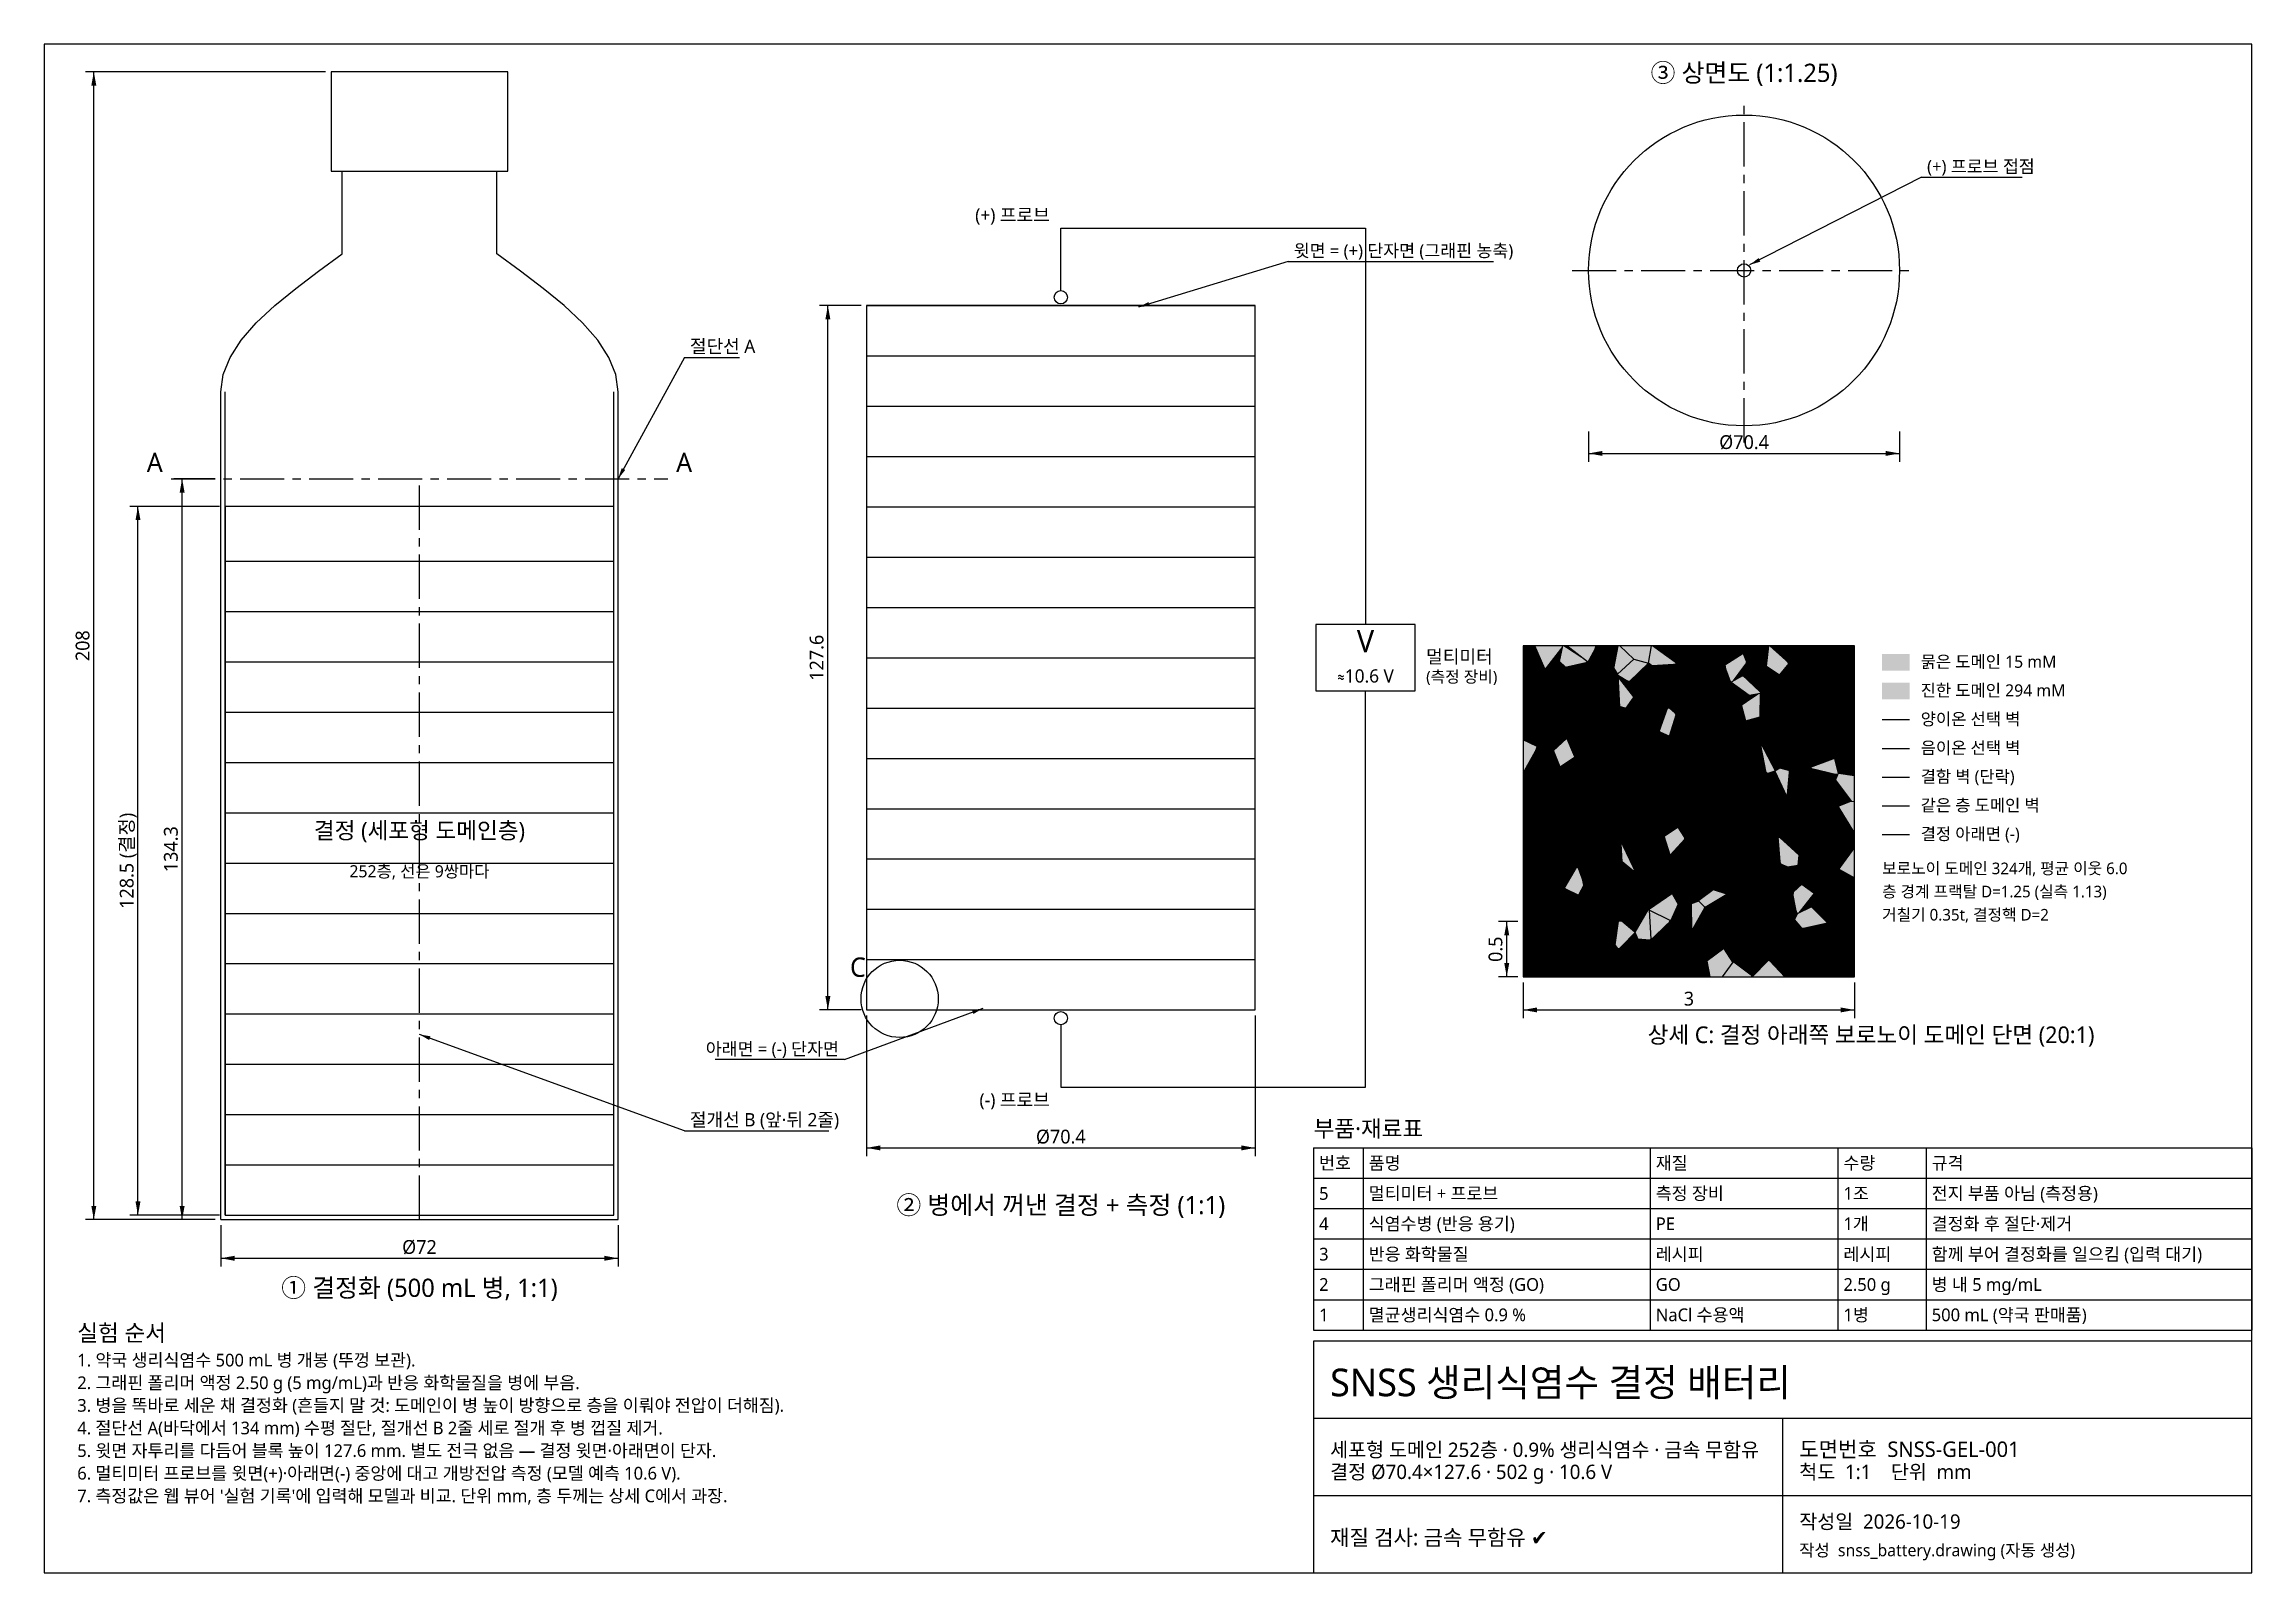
# Model space of a CAD drawing. Header units: millimetres. Extents: x 10 to 410, y 10 to 287.
import ezdxf
from ezdxf.enums import TextEntityAlignment as Align

# ---------------------------------------------------------------- set-up
doc = ezdxf.new("R2010")
doc.units = ezdxf.units.MM
doc.linetypes.add('CENTER', pattern=[12.5, 8, -1.5, 1.5, -1.5])
for name, color, linetype in [('BORDER', 7, 'CONTINUOUS'), ('CENTER', 1, 'CENTER'), ('DEFECT', 1, 'CONTINUOUS'), ('DIM', 3, 'CONTINUOUS'), ('ELECTRODE', 250, 'CONTINUOUS'), ('FILL_A', 254, 'CONTINUOUS'), ('FILL_B', 151, 'CONTINUOUS'), ('GRAIN', 8, 'CONTINUOUS'), ('HATCH', 8, 'CONTINUOUS'), ('MEMBRANE_A', 94, 'CONTINUOUS'), ('MEMBRANE_C', 30, 'CONTINUOUS'), ('OUTLINE', 7, 'CONTINUOUS'), ('TEXT', 7, 'CONTINUOUS'), ('THIN', 8, 'CONTINUOUS')]:
    doc.layers.add(name, color=color, linetype=linetype)
doc.styles.get("Standard").update_dxf_attribs({"font": 'malgun.ttf'})

msp = doc.modelspace()

# ---------------------------------------------------------------- texts
at = {"layer": 'DIM'}
for s, p in [('Ø70.4', (318, 213.64)), ('3', (308, 112.8)), ('Ø70.4', (194.2, 87.8)), ('Ø72', (78, 67.8))]:
    msp.add_text(s, height=2.5, dxfattribs=at).set_placement(p, align=Align.CENTER)
for s, p in [('208', (18.2, 178)), ('127.6', (151.2, 175.819)), ('128.5 (결정)', (26.2, 139.025103)), ('134.3', (34.2, 141.125103)), ('0.5', (274.2, 123))]:
    msp.add_text(s, height=2.5, rotation=90, dxfattribs=at).set_placement(p, align=Align.CENTER)
at = {"layer": 'TEXT'}
for s, height, p in [('③ 상면도 (1:1.25)', 3.3, (318, 280.16)), ('V', 4, (249.4, 176.819)), ('≈10.6 V', 2.4, (249.4, 171.319)), ('결정 (세포형 도메인층)', 3, (78, 143.025103)), ('252층, 선은 9쌍마다', 2.2, (78, 136.025103)), ('상세 C: 결정 아래쪽 보로노이 도메인 단면 (20:1)', 3, (341, 106)), ('② 병에서 꺼낸 결정 + 측정 (1:1)', 3.3, (194.2, 75)), ('① 결정화 (500 mL 병, 1:1)', 3.3, (78, 60))]:
    msp.add_text(s, height=height, dxfattribs=at).set_placement(p, align=Align.CENTER)
for s, height, p in [('(+) 프로브 접점', 2.3, (351.16, 263.696)), ('윗면 = (+) 단자면 (그래핀 농축)', 2.3, (236.4, 248.438)), ('절단선 A', 2.4, (127, 231.050206)), ('A', 3.5, (124.5, 209.450206)), ('멀티미터', 2.4, (260.4, 174.819)), ('묽은 도메인 15 mM', 2.2, (350, 174)), ('(측정 장비)', 2.1, (260.4, 171.319)), ('진한 도메인 294 mM', 2.2, (350, 168.8)), ('양이온 선택 벽', 2.2, (350, 163.6)), ('음이온 선택 벽', 2.2, (350, 158.4)), ('결함 벽 (단락)', 2.2, (350, 153.2)), ('같은 층 도메인 벽', 2.2, (350, 148)), ('결정 아래면 (-)', 2.2, (350, 142.8)), ('보로노이 도메인 324개, 평균 이웃 6.0', 2.1, (343, 136.6)), ('층 경계 프랙탈 D=1.25 (실측 1.13)', 2.1, (343, 132.4)), ('거칠기 0.35t, 결정핵 D=2', 2.1, (343, 128.2)), ('C', 3.5, (156, 118)), ('절개선 B (앞·뒤 2줄)', 2.4, (127, 90.910025)), ('부품·재료표', 3, (240, 89)), ('번호', 2.3, (241, 83.1)), ('품명', 2.3, (250, 83.1)), ('재질', 2.3, (302, 83.1)), ('수량', 2.3, (336, 83.1)), ('규격', 2.3, (352, 83.1)), ('멀티미터 + 프로브', 2.3, (250, 77.6)), ('측정 장비', 2.3, (302, 77.6)), ('전지 부품 아님 (측정용)', 2.3, (352, 77.6)), ('5', 2.3, (241, 77.6)), ('1조', 2.3, (336, 77.6)), ('4', 2.3, (241, 72.1)), ('식염수병 (반응 용기)', 2.3, (250, 72.1)), ('PE', 2.3, (302, 72.1)), ('1개', 2.3, (336, 72.1)), ('결정화 후 절단·제거', 2.3, (352, 72.1)), ('3', 2.3, (241, 66.6)), ('반응 화학물질', 2.3, (250, 66.6)), ('레시피', 2.3, (302, 66.6)), ('레시피', 2.3, (336, 66.6)), ('함께 부어 결정화를 일으킴 (입력 대기)', 2.3, (352, 66.6)), ('2', 2.3, (241, 61.1)), ('그래핀 폴리머 액정 (GO)', 2.3, (250, 61.1)), ('GO', 2.3, (302, 61.1)), ('2.50 g', 2.3, (336, 61.1)), ('병 내 5 mg/mL', 2.3, (352, 61.1)), ('1', 2.3, (241, 55.6)), ('멸균생리식염수 0.9 %', 2.3, (250, 55.6)), ('NaCl 수용액', 2.3, (302, 55.6)), ('1병', 2.3, (336, 55.6)), ('500 mL (약국 판매품)', 2.3, (352, 55.6)), ('실험 순서', 3, (16, 52)), ('1. 약국 생리식염수 500 mL 병 개봉 (뚜껑 보관).', 2.3, (16, 47.4)), ('2. 그래핀 폴리머 액정 2.50 g (5 mg/mL)과 반응 화학물질을 병에 부음.', 2.3, (16, 43.3)), ('SNSS 생리식염수 결정 배터리', 5, (243, 42)), ('3. 병을 똑바로 세운 채 결정화 (흔들지 말 것: 도메인이 병 높이 방향으로 층을 이뤄야 전압이 더해짐).', 2.3, (16, 39.2)), ('4. 절단선 A(바닥에서 134 mm) 수평 절단, 절개선 B 2줄 세로 절개 후 병 껍질 제거.', 2.3, (16, 35.1)), ('5. 윗면 자투리를 다듬어 블록 높이 127.6 mm. 별도 전극 없음 — 결정 윗면·아래면이 단자.', 2.3, (16, 31)), ('세포형 도메인 252층 · 0.9% 생리식염수 · 금속 무함유', 2.6, (243, 31)), ('도면번호  SNSS-GEL-001', 2.8, (328, 31)), ('6. 멀티미터 프로브를 윗면(+)·아래면(-) 중앙에 대고 개방전압 측정 (모델 예측 10.6 V).', 2.3, (16, 26.9)), ('결정 Ø70.4×127.6 · 502 g · 10.6 V', 2.6, (243, 27)), ('척도  1:1    단위  mm', 2.6, (328, 27)), ("7. 측정값은 웹 뷰어 '실험 기록'에 입력해 모델과 비교. 단위 mm, 층 두께는 상세 C에서 과장.", 2.3, (16, 22.8)), ('작성일  2026-10-19', 2.6, (328, 18)), ('재질 검사: 금속 무함유 ✔', 2.8, (243, 15)), ('작성  snss_battery.drawing (자동 생성)', 2.2, (328, 13))]:
    msp.add_text(s, height=height, dxfattribs=at).set_placement(p)
for s, height, p in [('(+) 프로브', 2.4, (192.2, 254.838)), ('A', 3.5, (31.5, 209.450206)), ('아래면 = (-) 단자면', 2.3, (154, 103.8)), ('(-) 프로브', 2.4, (192.2, 94.5))]:
    msp.add_text(s, height=height, dxfattribs=at).set_placement(p, align=Align.RIGHT)

# ---------------------------------------------------------------- linework, layer by layer
at = {"layer": 'BORDER'}
for p, q in [((410, 287), (10, 287)), ((10, 287), (10, 10)), ((410, 10), (410, 287)), ((10, 10), (410, 10))]:
    msp.add_line(p, q, dxfattribs=at)
at = {"layer": 'CENTER'}
for p, q in [((318, 214.84), (318, 277.16)), ((286.84, 246), (349.16, 246)), ((33, 208.250206), (123, 208.250206)), ((78, 74), (78, 208.250206))]:
    msp.add_line(p, q, dxfattribs=at)
at = {"layer": 'DEFECT'}
msp.add_line((343, 154.2), (348, 154.2), dxfattribs=at)
at = {"layer": 'DIM'}
for p, q in [((61, 282), (17.5, 282)), ((19, 74), (19, 282)), ((350.16, 262.896), (319, 247)), ((350.16, 262.896), (368.41, 262.896)), ((235.4, 247.638), (208.28, 239.338)), ((235.4, 247.638), (272.625, 247.638)), ((158, 239.638), (150.5, 239.638)), ((152, 112), (152, 239.638)), ((126, 230.250206), (114, 208.250206)), ((126, 230.250206), (136, 230.250206)), ((289.84, 216.84), (289.84, 211.34)), ((346.16, 216.84), (346.16, 211.34)), ((289.84, 212.84), (346.16, 212.84)), ((41, 208.250206), (33.5, 208.250206)), ((35, 74), (35, 208.250206)), ((41.8, 203.250206), (25.5, 203.250206)), ((27, 74.8), (27, 203.250206)), ((277, 128), (273.5, 128)), ((275, 118), (275, 128)), ((277, 118), (273.5, 118)), ((278, 117), (278, 110.5)), ((338, 117), (338, 110.5)), ((158, 112), (150.5, 112)), ((155, 103), (180.12, 112.3)), ((278, 112), (338, 112)), ((159, 111), (159, 85.5)), ((229.4, 111), (229.4, 85.5)), ((126, 90.110025), (78, 107.562551)), ((155, 103), (131.575, 103)), ((126, 90.110025), (152.2, 90.110025)), ((159, 87), (229.4, 87)), ((41, 74), (17.5, 74)), ((41.8, 74.8), (25.5, 74.8)), ((41, 74), (33.5, 74)), ((42, 73), (42, 65.5)), ((114, 73), (114, 65.5)), ((42, 67), (114, 67))]:
    msp.add_line(p, q, dxfattribs=at)
for points in [[(19, 282), (18.55, 279.5), (19.45, 279.5)], [(319, 247), (320.945162, 247.588169), (320.617976, 248.229534)], [(208.28, 239.338), (210.297794, 239.579058), (210.087087, 240.267536)], [(152, 239.638), (151.55, 237.138), (152.45, 237.138)], [(289.84, 212.84), (292.34, 212.39), (292.34, 213.29)], [(346.16, 212.84), (343.66, 213.29), (343.66, 212.39)], [(35, 208.250206), (34.55, 205.750206), (35.45, 205.750206)], [(114, 208.250206), (115.273747, 209.83361), (114.641662, 210.178384)], [(27, 203.250206), (26.55, 200.750206), (27.45, 200.750206)], [(275, 128), (274.55, 125.5), (275.45, 125.5)], [(275, 118), (275.45, 120.5), (274.55, 120.5)], [(152, 112), (152.45, 114.5), (151.55, 114.5)], [(180.12, 112.3), (178.119423, 111.94322), (178.369402, 111.268009)], [(278, 112), (280.5, 111.55), (280.5, 112.45)], [(338, 112), (335.5, 112.45), (335.5, 111.55)], [(78, 107.562551), (79.756597, 106.540805), (80.002627, 107.217465)], [(159, 87), (161.5, 86.55), (161.5, 87.45)], [(229.4, 87), (226.9, 87.45), (226.9, 86.55)], [(19, 74), (19.45, 76.5), (18.55, 76.5)], [(27, 74.8), (27.45, 77.3), (26.55, 77.3)], [(35, 74), (35.45, 76.5), (34.55, 76.5)], [(42, 67), (44.5, 66.55), (44.5, 67.45)], [(114, 67), (111.5, 67.45), (111.5, 66.55)]]:
    msp.add_solid(points, dxfattribs=at)
at = {"layer": 'ELECTRODE'}
for p, q in [((159, 239.638), (229.4, 239.638)), ((343, 143.8), (348, 143.8)), ((278, 118), (338, 118)), ((159, 112), (229.4, 112))]:
    msp.add_line(p, q, dxfattribs=at)
at = {"layer": 'FILL_A'}
for points in [[(343, 173.5), (348, 173.5), (348, 176.5)], [(343, 173.5), (348, 176.5), (343, 176.5)], [(320.977758, 169.434843), (317.692523, 172.539524), (315.684403, 171.36582)], [(320.977758, 169.434843), (320.211306, 171.683045), (317.692523, 172.539524)], [(281.518303, 171.156718), (278, 166.956387), (278, 171.222104)], [(281.518303, 171.156718), (280.337094, 168.755317), (278, 166.956387)], [(280.337094, 168.755317), (278, 166.956387), (278, 164.64014)], [(280.337094, 168.755317), (278, 164.64014), (281.033795, 164.413183)], [(281.518303, 171.156718), (280.337094, 168.755317), (282.175584, 167.219379)], [(280.337094, 168.755317), (281.033795, 164.413183), (282.175584, 167.219379)], [(281.518303, 171.156718), (284.667958, 169.658907), (281.648166, 171.250897)], [(281.518303, 171.156718), (282.175584, 167.219379), (283.771034, 167.922239)], [(281.518303, 171.156718), (283.771034, 167.922239), (284.667958, 169.658907)], [(305.192041, 166.367639), (308.209318, 169.371107), (309.990424, 167.625287)], [(311.253977, 167.629079), (308.068089, 170.022637), (308.984242, 171.820713)], [(311.253977, 167.629079), (308.209318, 169.371107), (308.068089, 170.022637)], [(311.253977, 167.629079), (309.990424, 167.625287), (308.209318, 169.371107)], [(311.253977, 167.629079), (308.984242, 171.820713), (311.385746, 171.9229)], [(311.253977, 167.629079), (311.385746, 171.9229), (312.562803, 171.33484)], [(314.981932, 168.258564), (312.562803, 171.33484), (311.253977, 167.629079)], [(314.981932, 168.258564), (311.253977, 167.629079), (314.275504, 167.561133)], [(314.981932, 168.258564), (315.026851, 171.551876), (312.562803, 171.33484)], [(316.297347, 163.939059), (314.275504, 167.561133), (314.981932, 168.258564)], [(314.981932, 168.258564), (315.31992, 171.33431), (315.026851, 171.551876)], [(318.950678, 169.033579), (314.981932, 168.258564), (315.31992, 171.33431)], [(318.950678, 169.033579), (317.506709, 167.075911), (314.981932, 168.258564)], [(316.297347, 163.939059), (314.981932, 168.258564), (317.506709, 167.075911)], [(318.950678, 169.033579), (315.31992, 171.33431), (315.684403, 171.36582)], [(320.977758, 169.434843), (315.684403, 171.36582), (318.950678, 169.033579)], [(320.950925, 169.405026), (318.257301, 164.408681), (317.506709, 167.075911)], [(320.950925, 169.405026), (317.506709, 167.075911), (318.950678, 169.033579)], [(320.950925, 169.405026), (320.941583, 165.097938), (318.257301, 164.408681)], [(320.977758, 169.434843), (318.950678, 169.033579), (320.950925, 169.405026)], [(320.977758, 169.434843), (321.05015, 169.596981), (320.211306, 171.683045)], [(327.959464, 167.759929), (332.261278, 167.44845), (330.487079, 168.36959)], [(331.024557, 171.685683), (332.261278, 167.44845), (330.487079, 168.36959)], [(331.024557, 171.685683), (334.314504, 170.70667), (334.175389, 168.90517)], [(331.024557, 171.685683), (334.175389, 168.90517), (333.626517, 167.954206)], [(331.024557, 171.685683), (333.626517, 167.954206), (332.261278, 167.44845)], [(334.175389, 168.90517), (333.626517, 167.954206), (335.372971, 165.103557)], [(334.314504, 170.70667), (338, 167.51974), (334.175389, 168.90517)], [(334.175389, 168.90517), (335.372971, 165.103557), (338, 164.624912)], [(334.175389, 168.90517), (338, 164.624912), (338, 167.51974)], [(334.314504, 170.70667), (334.586407, 170.960457), (338, 171.450397)], [(334.314504, 170.70667), (338, 171.450397), (338, 167.51974)], [(281.476039, 164.197614), (282.175584, 167.219379), (281.033795, 164.413183)], [(281.476039, 164.197614), (284.276566, 165.078156), (283.771034, 167.922239)], [(281.476039, 164.197614), (283.771034, 167.922239), (282.175584, 167.219379)], [(281.476039, 164.197614), (283.499424, 164.329082), (284.276566, 165.078156)], [(281.476039, 164.197614), (283.499424, 164.329082), (285.152213, 161.672551)], [(281.476039, 164.197614), (285.152213, 161.672551), (282.006625, 161.533746)], [(290.242647, 160.223192), (288.008611, 161.917465), (288.729019, 164.08327)], [(290.242647, 160.223192), (288.729019, 164.08327), (290.924217, 164.509645)], [(290.242647, 160.223192), (290.924217, 164.509645), (292.569663, 160.784151)], [(292.569663, 160.784151), (290.924217, 164.509645), (291.551814, 164.903654)], [(292.569663, 160.784151), (291.551814, 164.903654), (292.91193, 164.687973)], [(292.569663, 160.784151), (292.91193, 164.687973), (293.629762, 164.026011)], [(292.569663, 160.784151), (293.629762, 164.026011), (295.702219, 161.121821)], [(293.629762, 164.026011), (297.238591, 165.549402), (298.152496, 164.324506)], [(293.629762, 164.026011), (298.152496, 164.324506), (298.02393, 162.819589)], [(293.629762, 164.026011), (298.02393, 162.819589), (296.95835, 161.550643)], [(293.629762, 164.026011), (296.95835, 161.550643), (295.702219, 161.121821)], [(304.255994, 166.737554), (302.124381, 165.488707), (302.715667, 162.416491)], [(304.255994, 166.737554), (302.715667, 162.416491), (304.484212, 161.613362)], [(304.255994, 166.737554), (304.484212, 161.613362), (305.723539, 165.468712)], [(304.255994, 166.737554), (305.723539, 165.468712), (305.192041, 166.367639)], [(305.723539, 165.468712), (304.831134, 161.073063), (304.484212, 161.613362)], [(305.723539, 165.468712), (308.125773, 161.616199), (304.831134, 161.073063)], [(305.192041, 166.367639), (309.990424, 167.625287), (307.823219, 164.850412)], [(305.192041, 166.367639), (307.823219, 164.850412), (305.723539, 165.468712)], [(305.723539, 165.468712), (307.823219, 164.850412), (308.771457, 163.209737)], [(305.723539, 165.468712), (308.771457, 163.209737), (308.125773, 161.616199)], [(311.641461, 163.907341), (307.823219, 164.850412), (309.990424, 167.625287)], [(311.641461, 163.907341), (308.771457, 163.209737), (307.823219, 164.850412)], [(311.253977, 167.629079), (310.818611, 167.409832), (309.990424, 167.625287)], [(311.641461, 163.907341), (309.990424, 167.625287), (310.818611, 167.409832)], [(311.66135, 164.010352), (310.818611, 167.409832), (311.253977, 167.629079)], [(311.641461, 163.907341), (310.818611, 167.409832), (311.66135, 164.010352)], [(311.66135, 164.010352), (311.253977, 167.629079), (314.275504, 167.561133)], [(314.768821, 162.124014), (311.641461, 163.907341), (311.66135, 164.010352)], [(311.66135, 164.010352), (314.275504, 167.561133), (314.479848, 165.746789)], [(314.768821, 162.124014), (311.66135, 164.010352), (314.479848, 165.746789)], [(316.297347, 163.939059), (314.479848, 165.746789), (314.275504, 167.561133)], [(314.768821, 162.124014), (314.479848, 165.746789), (316.297347, 163.939059)], [(314.768821, 162.124014), (316.297347, 163.939059), (318.255599, 164.406666)], [(314.768821, 162.124014), (318.255599, 164.406666), (318.659305, 162.533844)], [(316.297347, 163.939059), (317.506709, 167.075911), (318.257301, 164.408681)], [(316.297347, 163.939059), (318.257301, 164.408681), (318.255599, 164.406666)], [(318.255599, 164.406666), (318.257301, 164.408681), (320.941583, 165.097938)], [(318.255599, 164.406666), (320.941583, 165.097938), (321.117325, 165.018829)], [(318.255599, 164.406666), (321.117325, 165.018829), (322.127605, 161.435521)], [(318.255599, 164.406666), (322.127605, 161.435521), (321.210552, 159.955241)], [(318.255599, 164.406666), (321.210552, 159.955241), (321.135818, 159.923382)], [(318.255599, 164.406666), (321.135818, 159.923382), (318.659305, 162.533844)], [(321.117325, 165.018829), (325.018345, 164.148648), (324.397281, 165.319869)], [(321.117325, 165.018829), (322.127605, 161.435521), (324.050557, 161.962841)], [(321.117325, 165.018829), (324.050557, 161.962841), (325.018345, 164.148648)], [(325.018345, 164.148648), (325.600754, 160.114151), (324.050557, 161.962841)], [(324.397281, 165.319869), (329.033551, 164.993828), (327.940785, 167.723967)], [(324.397281, 165.319869), (327.940785, 167.723967), (325.098516, 166.720452)], [(324.397281, 165.319869), (325.098516, 166.720452), (324.966413, 166.587944)], [(324.397281, 165.319869), (325.018345, 164.148648), (327.270713, 163.219888)], [(324.397281, 165.319869), (327.270713, 163.219888), (329.033551, 164.993828)], [(325.018345, 164.148648), (327.270713, 163.219888), (327.897593, 160.809308)], [(325.018345, 164.148648), (327.897593, 160.809308), (327.691207, 160.501538)], [(325.018345, 164.148648), (327.691207, 160.501538), (325.600754, 160.114151)], [(327.897593, 160.809308), (329.033551, 164.993828), (327.270713, 163.219888)], [(327.897593, 160.809308), (331.23827, 164.369364), (329.033551, 164.993828)], [(327.897593, 160.809308), (331.481751, 164.007398), (331.23827, 164.369364)], [(327.897593, 160.809308), (330.425578, 161.169732), (331.481751, 164.007398)], [(327.959464, 167.759929), (327.940785, 167.723967), (329.033551, 164.993828)], [(327.959464, 167.759929), (329.033551, 164.993828), (331.23827, 164.369364)], [(327.959464, 167.759929), (331.23827, 164.369364), (332.261278, 167.44845)], [(332.261278, 167.44845), (331.23827, 164.369364), (331.481751, 164.007398)], [(332.261278, 167.44845), (331.481751, 164.007398), (333.197908, 163.623128)], [(332.261278, 167.44845), (335.372971, 165.103557), (333.626517, 167.954206)], [(332.261278, 167.44845), (333.197908, 163.623128), (335.372971, 165.103557)], [(335.372971, 165.103557), (333.887928, 162.093588), (333.197908, 163.623128)], [(335.372971, 165.103557), (335.744662, 160.859082), (333.887928, 162.093588)], [(335.372971, 165.103557), (338, 164.624912), (338, 162.17074)], [(335.372971, 165.103557), (338, 162.17074), (335.744662, 160.859082)], [(281.478321, 159.740296), (285.783494, 161.144533), (285.152213, 161.672551)], [(281.478321, 159.740296), (285.152213, 161.672551), (282.006625, 161.533746)], [(281.478321, 159.740296), (283.460862, 159.024166), (285.783494, 161.144533)], [(285.783494, 161.144533), (284.659519, 155.983494), (283.460862, 159.024166)], [(285.783494, 161.144533), (287.250337, 157.714122), (284.659519, 155.983494)], [(285.783494, 161.144533), (286.892032, 161.10836), (287.250337, 157.714122)], [(290.242647, 160.223192), (288.008611, 161.917465), (286.892032, 161.10836)], [(290.242647, 160.223192), (286.892032, 161.10836), (287.250337, 157.714122)], [(290.242647, 160.223192), (287.250337, 157.714122), (289.256546, 156.811258)], [(290.242647, 160.223192), (289.256546, 156.811258), (290.23925, 157.344078)], [(290.242647, 160.223192), (290.23925, 157.344078), (290.376545, 157.627312)], [(290.242647, 160.223192), (292.569663, 160.784151), (294.708612, 160.094074)], [(290.242647, 160.223192), (294.708612, 160.094074), (294.566774, 159.179502)], [(290.242647, 160.223192), (294.566774, 159.179502), (290.376545, 157.627312)], [(292.569663, 160.784151), (295.702219, 161.121821), (294.708612, 160.094074)], [(294.708612, 160.094074), (294.945253, 157.232833), (294.566774, 159.179502)], [(294.708612, 160.094074), (295.702219, 161.121821), (296.95835, 161.550643)], [(294.708612, 160.094074), (296.95835, 161.550643), (299.107681, 158.698134)], [(294.708612, 160.094074), (299.107681, 158.698134), (297.782008, 157.373743)], [(294.708612, 160.094074), (297.782008, 157.373743), (294.945253, 157.232833)], [(300.998493, 158.374113), (296.95835, 161.550643), (298.02393, 162.819589)], [(300.998493, 158.374113), (299.107681, 158.698134), (296.95835, 161.550643)], [(300.998493, 158.374113), (298.02393, 162.819589), (300.938042, 161.962534)], [(304.484212, 161.613362), (300.938042, 161.962534), (302.715667, 162.416491)], [(304.484212, 161.613362), (300.998493, 158.374113), (300.938042, 161.962534)], [(304.484212, 161.613362), (304.393915, 158.476164), (300.998493, 158.374113)], [(304.393915, 158.476164), (308.388246, 161.288614), (308.125773, 161.616199)], [(304.393915, 158.476164), (308.125773, 161.616199), (304.831134, 161.073063)], [(304.484212, 161.613362), (304.831134, 161.073063), (304.393915, 158.476164)], [(304.393915, 158.476164), (309.346534, 158.53054), (308.388246, 161.288614)], [(311.641461, 163.907341), (308.771457, 163.209737), (308.125773, 161.616199)], [(311.641461, 163.907341), (308.125773, 161.616199), (308.388246, 161.288614)], [(311.641461, 163.907341), (308.388246, 161.288614), (311.797867, 161.138866)], [(308.388246, 161.288614), (309.346534, 158.53054), (309.909065, 158.54902)], [(308.388246, 161.288614), (309.909065, 158.54902), (311.797867, 161.138866)], [(311.641461, 163.907341), (311.797867, 161.138866), (313.058739, 161.791525)], [(314.768821, 162.124014), (313.058739, 161.791525), (311.641461, 163.907341)], [(314.768821, 162.124014), (313.418607, 161.613766), (313.058739, 161.791525)], [(314.768821, 162.124014), (318.659305, 162.533844), (317.181056, 160.101108)], [(321.210552, 159.955241), (325.600754, 160.114151), (324.050557, 161.962841)], [(321.210552, 159.955241), (324.050557, 161.962841), (322.127605, 161.435521)], [(321.210552, 159.955241), (324.317676, 158.508556), (325.600754, 160.114151)], [(281.478321, 159.740296), (281.8752, 159.435422), (283.460862, 159.024166)], [(284.280485, 154.938373), (284.659519, 155.983494), (287.250337, 157.714122)], [(284.280485, 154.938373), (287.250337, 157.714122), (289.256546, 156.811258)], [(284.280485, 154.938373), (289.256546, 156.811258), (289.097867, 154.931498)], [(289.256546, 156.811258), (289.097867, 154.931498), (289.303825, 154.430066)], [(289.256546, 156.811258), (292.798603, 155.479988), (290.23925, 157.344078)], [(289.256546, 156.811258), (289.303825, 154.430066), (292.151584, 154.411079)], [(289.256546, 156.811258), (292.151584, 154.411079), (292.798603, 155.479988)], [(290.376545, 157.627312), (290.23925, 157.344078), (292.798603, 155.479988)], [(290.376545, 157.627312), (294.945253, 157.232833), (294.566774, 159.179502)], [(290.376545, 157.627312), (292.798603, 155.479988), (294.271031, 155.953808)], [(290.376545, 157.627312), (294.271031, 155.953808), (294.812283, 156.501714)], [(290.376545, 157.627312), (294.812283, 156.501714), (294.945253, 157.232833)], [(294.945598, 151.752263), (294.271031, 155.953808), (294.812283, 156.501714)], [(297.782008, 157.373743), (298.147439, 154.059398), (294.812283, 156.501714)], [(297.782008, 157.373743), (294.812283, 156.501714), (294.945253, 157.232833)], [(294.945598, 151.752263), (294.812283, 156.501714), (298.147439, 154.059398)], [(299.107681, 158.698134), (298.832991, 154.433152), (297.782008, 157.373743)], [(297.782008, 157.373743), (298.832991, 154.433152), (298.147439, 154.059398)], [(299.107681, 158.698134), (300.113602, 154.70955), (298.832991, 154.433152)], [(299.107681, 158.698134), (300.562249, 158.144745), (300.113602, 154.70955)], [(300.998493, 158.374113), (300.562249, 158.144745), (299.107681, 158.698134)], [(300.998493, 158.374113), (300.562249, 158.144745), (300.113602, 154.70955)], [(300.998493, 158.374113), (300.113602, 154.70955), (300.13176, 154.699735)], [(300.998493, 158.374113), (300.13176, 154.699735), (304.018816, 154.501138)], [(300.998493, 158.374113), (304.69381, 157.946851), (304.393915, 158.476164)], [(300.998493, 158.374113), (304.018816, 154.501138), (304.141348, 154.692163)], [(300.998493, 158.374113), (304.141348, 154.692163), (304.69381, 157.946851)], [(304.393915, 158.476164), (308.278615, 157.33983), (309.346534, 158.53054)], [(304.393915, 158.476164), (304.69381, 157.946851), (308.278615, 157.33983)], [(284.280485, 154.938373), (289.097867, 154.931498), (284.497025, 154.491566)], [(291.678725, 150.903265), (289.303825, 154.430066), (289.070834, 152.535052)], [(291.678725, 150.903265), (292.151584, 154.411079), (289.303825, 154.430066)], [(291.678725, 150.903265), (292.388374, 151.415677), (292.151584, 154.411079)], [(294.945598, 151.752263), (292.798603, 155.479988), (292.151584, 154.411079)], [(294.945598, 151.752263), (292.151584, 154.411079), (292.388374, 151.415677)], [(294.945598, 151.752263), (294.271031, 155.953808), (292.798603, 155.479988)], [(294.945598, 151.752263), (298.147439, 154.059398), (297.373784, 152.437153)], [(297.999908, 151.511705), (297.373784, 152.437153), (298.147439, 154.059398)], [(297.999908, 151.511705), (298.832991, 154.433152), (300.113602, 154.70955)], [(297.999908, 151.511705), (300.113602, 154.70955), (300.13176, 154.699735)], [(297.999908, 151.511705), (300.13176, 154.699735), (301.273606, 150.786191)], [(297.999908, 151.511705), (298.147439, 154.059398), (298.832991, 154.433152)], [(304.018816, 154.501138), (300.13176, 154.699735), (301.273606, 150.786191)], [(304.018816, 154.501138), (301.273606, 150.786191), (304.446512, 151.795048)], [(312.82556, 147.752846), (310.640382, 152.03203), (310.501118, 151.774512)], [(314.345027, 154.22604), (310.888889, 153.33294), (310.640382, 152.03203)], [(314.345027, 154.22604), (310.640382, 152.03203), (313.944171, 150.296401)], [(312.82556, 147.752846), (313.944171, 150.296401), (310.640382, 152.03203)], [(314.345027, 154.22604), (313.944171, 150.296401), (315.232222, 151.942883)], [(314.345027, 154.22604), (315.232222, 151.942883), (314.524068, 154.062601)], [(280.575805, 147.312964), (278, 147.312394), (278, 151.519201)], [(280.575805, 147.312964), (278, 151.519201), (280.130917, 150.681175)], [(294.945598, 151.752263), (292.388374, 151.415677), (294.808931, 151.628332)], [(297.999908, 151.511705), (301.273606, 150.786191), (301.096036, 150.572304)], [(305.905217, 145.070105), (304.911727, 146.750673), (307.51406, 148.938466)], [(305.905217, 145.070105), (307.51406, 148.938466), (308.428599, 148.05671)], [(305.905217, 145.070105), (308.428599, 148.05671), (308.476183, 145.376648)], [(308.428599, 148.05671), (310.501118, 151.774512), (306.991346, 150.431501)], [(308.428599, 148.05671), (306.991346, 150.431501), (307.51406, 148.938466)], [(308.428599, 148.05671), (311.088257, 148.825315), (310.501118, 151.774512)], [(308.428599, 148.05671), (311.088257, 148.825315), (312.82556, 147.752846)], [(308.428599, 148.05671), (312.82556, 147.752846), (310.218138, 144.946916)], [(308.428599, 148.05671), (310.218138, 144.946916), (308.476183, 145.376648)], [(312.82556, 147.752846), (310.501118, 151.774512), (311.088257, 148.825315)], [(312.82556, 147.752846), (313.320218, 147.761007), (313.944171, 150.296401)], [(318.286867, 149.20812), (313.320218, 147.761007), (313.944171, 150.296401)], [(318.286867, 149.20812), (313.930485, 147.335962), (313.320218, 147.761007)], [(318.286867, 149.20812), (317.978484, 148.470328), (313.930485, 147.335962)], [(318.670852, 146.267875), (317.978484, 148.470328), (313.930485, 147.335962)], [(318.286867, 149.20812), (313.944171, 150.296401), (315.232222, 151.942883)], [(318.286867, 149.20812), (315.232222, 151.942883), (318.482407, 150.269243)], [(322.436555, 147.266974), (317.978484, 148.470328), (318.286867, 149.20812)], [(322.436555, 147.266974), (318.670852, 146.267875), (317.978484, 148.470328)], [(327.292344, 147.802106), (331.218854, 147.825528), (327.741708, 148.979804)], [(332.311875, 151.519087), (331.218854, 147.825528), (331.70258, 146.927415)], [(332.311875, 151.519087), (331.70258, 146.927415), (334.512881, 147.268681)], [(332.311875, 151.519087), (335.160657, 148.932441), (332.738647, 151.6399)], [(332.311875, 151.519087), (334.512881, 147.268681), (335.160657, 148.932441)], [(338, 144.300874), (335.160657, 148.932441), (334.512881, 147.268681)], [(338, 144.300874), (337.400031, 149.839672), (335.160657, 148.932441)], [(338, 144.300874), (338, 149.792393), (337.400031, 149.839672)], [(280.586483, 144.389913), (280.575805, 147.312964), (278, 147.312394)], [(280.586483, 144.389913), (278, 147.312394), (278, 143.666239)], [(280.586483, 144.389913), (280.718762, 147.169794), (280.575805, 147.312964)], [(285.22073, 145.614134), (280.718762, 147.169794), (280.586483, 144.389913)], [(285.22073, 145.614134), (280.586483, 144.389913), (281.579705, 143.677839)], [(285.22073, 145.614134), (284.389666, 147.809002), (280.718762, 147.169794)], [(285.22073, 145.614134), (281.579705, 143.677839), (284.952392, 144.939018)], [(284.952392, 144.939018), (281.579705, 143.677839), (281.825592, 142.048108)], [(284.952392, 144.939018), (281.825592, 142.048108), (284.571849, 140.550412)], [(285.22073, 145.614134), (284.689203, 147.643636), (284.389666, 147.809002)], [(284.952392, 144.939018), (284.571849, 140.550412), (285.828655, 142.222102)], [(285.22073, 145.614134), (285.828655, 142.222102), (284.952392, 144.939018)], [(285.22073, 145.614134), (287.070556, 145.503613), (289.149115, 143.2197)], [(285.22073, 145.614134), (289.149115, 143.2197), (289.165566, 141.82722)], [(285.22073, 145.614134), (289.165566, 141.82722), (285.828655, 142.222102)], [(289.149115, 143.2197), (290.565327, 145.948299), (293.618119, 144.208449)], [(289.149115, 143.2197), (293.618119, 144.208449), (289.422593, 141.717834)], [(292.090705, 139.847127), (293.618119, 144.208449), (289.422593, 141.717834)], [(292.090705, 139.847127), (294.441198, 144.132462), (293.618119, 144.208449)], [(292.090705, 139.847127), (295.029472, 142.66664), (294.441198, 144.132462)], [(301.060676, 140.739849), (300.900775, 144.04511), (299.860121, 141.737783)], [(301.060676, 140.739849), (301.362858, 144.499768), (300.900775, 144.04511)], [(301.060676, 140.739849), (303.498152, 143.48183), (301.362858, 144.499768)], [(305.905217, 145.070105), (301.429736, 146.984068), (301.362858, 144.499768)], [(305.905217, 145.070105), (301.362858, 144.499768), (303.498152, 143.48183)], [(305.905217, 145.070105), (303.566561, 147.459361), (301.429736, 146.984068)], [(305.905217, 145.070105), (303.498152, 143.48183), (304.604392, 140.073944)], [(305.905217, 145.070105), (304.911727, 146.750673), (303.566561, 147.459361)], [(305.905217, 145.070105), (304.604392, 140.073944), (307.266043, 142.937721)], [(305.905217, 145.070105), (308.476183, 145.376648), (307.261744, 144.599274)], [(305.905217, 145.070105), (307.266043, 142.937721), (307.261744, 144.599274)], [(307.261744, 144.599274), (308.476183, 145.376648), (310.218138, 144.946916)], [(307.261744, 144.599274), (310.218138, 144.946916), (311.276695, 143.307761)], [(307.261744, 144.599274), (311.276695, 143.307761), (311.277254, 142.021552)], [(307.261744, 144.599274), (311.277254, 142.021552), (308.645767, 141.811834)], [(307.261744, 144.599274), (308.645767, 141.811834), (307.266043, 142.937721)], [(310.218138, 144.946916), (312.82556, 147.752846), (313.320218, 147.761007)], [(310.218138, 144.946916), (313.320218, 147.761007), (313.930485, 147.335962)], [(310.218138, 144.946916), (313.930485, 147.335962), (314.584888, 144.939799)], [(310.218138, 144.946916), (314.584888, 144.939799), (311.276695, 143.307761)], [(311.277254, 142.021552), (311.276695, 143.307761), (314.584888, 144.939799)], [(311.277254, 142.021552), (314.584888, 144.939799), (315.602864, 143.933431)], [(318.670852, 146.267875), (313.930485, 147.335962), (314.584888, 144.939799)], [(318.670852, 146.267875), (314.584888, 144.939799), (315.602864, 143.933431)], [(318.670852, 146.267875), (315.602864, 143.933431), (316.595894, 143.998151)], [(320.38041, 145.414244), (316.595894, 143.998151), (318.670852, 146.267875)], [(320.38041, 145.414244), (319.621659, 141.202123), (316.595894, 143.998151)], [(322.436555, 147.266974), (320.38041, 145.414244), (318.670852, 146.267875)], [(320.38041, 145.414244), (319.92695, 141.209274), (319.621659, 141.202123)], [(320.38041, 145.414244), (320.13154, 141.376834), (319.92695, 141.209274)], [(324.269436, 143.272399), (320.13154, 141.376834), (320.38041, 145.414244)], [(322.436555, 147.266974), (321.627134, 145.837621), (320.38041, 145.414244)], [(324.269436, 143.272399), (320.38041, 145.414244), (321.627134, 145.837621)], [(322.436555, 147.266974), (321.627134, 145.837621), (324.269436, 143.272399)], [(322.436555, 147.266974), (326.181966, 145.320965), (323.040567, 147.815403)], [(322.436555, 147.266974), (324.269436, 143.272399), (324.399919, 143.312067)], [(322.436555, 147.266974), (324.399919, 143.312067), (326.181966, 145.320965)], [(324.399919, 143.312067), (328.864123, 144.344585), (326.76149, 145.526387)], [(324.399919, 143.312067), (326.76149, 145.526387), (326.181966, 145.320965)], [(324.399919, 143.312067), (328.091753, 140.275932), (328.864123, 144.344585)], [(327.292344, 147.802106), (326.76149, 145.526387), (328.864123, 144.344585)], [(327.292344, 147.802106), (331.70258, 146.927415), (331.218854, 147.825528)], [(327.292344, 147.802106), (328.864123, 144.344585), (330.985975, 144.788511)], [(327.292344, 147.802106), (330.985975, 144.788511), (331.70258, 146.927415)], [(328.091753, 140.275932), (328.864123, 144.344585), (330.985975, 144.788511)], [(328.091753, 140.275932), (330.985975, 144.788511), (331.609239, 144.071471)], [(328.091753, 140.275932), (331.609239, 144.071471), (331.846634, 141.908922)], [(334.512881, 147.268681), (331.609239, 144.071471), (330.985975, 144.788511)], [(334.512881, 147.268681), (330.985975, 144.788511), (331.70258, 146.927415)], [(334.512881, 147.268681), (334.872736, 143.845117), (331.609239, 144.071471)], [(334.872736, 143.845117), (331.609239, 144.071471), (331.846634, 141.908922)], [(334.512881, 147.268681), (336.588078, 144.653929), (334.872736, 143.845117)], [(338, 144.300874), (334.512881, 147.268681), (336.588078, 144.653929)], [(334.872736, 143.845117), (338, 144.300874), (336.588078, 144.653929)], [(334.872736, 143.845117), (338, 141.193936), (338, 144.300874)], [(285.828655, 142.222102), (284.571849, 140.550412), (284.631631, 138.147376)], [(285.828655, 142.222102), (284.631631, 138.147376), (284.800626, 137.919481)], [(285.828655, 142.222102), (284.800626, 137.919481), (287.787387, 137.850809)], [(285.828655, 142.222102), (287.787387, 137.850809), (289.230252, 141.754765)], [(285.828655, 142.222102), (289.230252, 141.754765), (289.165566, 141.82722)], [(292.090705, 139.847127), (289.230252, 141.754765), (287.787387, 137.850809)], [(289.149115, 143.2197), (289.422593, 141.717834), (289.230252, 141.754765)], [(289.149115, 143.2197), (289.230252, 141.754765), (289.165566, 141.82722)], [(292.090705, 139.847127), (289.422593, 141.717834), (289.230252, 141.754765)], [(292.090705, 139.847127), (295.029472, 142.66664), (295.756859, 142.124929)], [(292.090705, 139.847127), (295.756859, 142.124929), (295.928325, 138.861413)], [(295.756859, 142.124929), (297.089702, 142.0917), (299.212634, 141.525776)], [(295.756859, 142.124929), (299.212634, 141.525776), (298.115388, 137.176198)], [(295.756859, 142.124929), (298.115388, 137.176198), (298.01153, 137.108647)], [(295.756859, 142.124929), (298.01153, 137.108647), (295.928325, 138.861413)], [(300.222336, 137.399305), (298.115388, 137.176198), (299.212634, 141.525776)], [(300.222336, 137.399305), (299.212634, 141.525776), (299.860121, 141.737783)], [(300.222336, 137.399305), (299.860121, 141.737783), (301.060676, 140.739849)], [(300.222336, 137.399305), (301.060676, 140.739849), (300.574304, 137.669942)], [(300.574304, 137.669942), (304.591845, 140.012278), (301.060676, 140.739849)], [(300.574304, 137.669942), (305.020733, 138.729349), (304.591845, 140.012278)], [(301.060676, 140.739849), (304.604392, 140.073944), (303.498152, 143.48183)], [(301.060676, 140.739849), (304.591845, 140.012278), (304.604392, 140.073944)], [(307.266043, 142.937721), (305.020733, 138.729349), (304.591845, 140.012278)], [(307.266043, 142.937721), (304.591845, 140.012278), (304.604392, 140.073944)], [(307.266043, 142.937721), (307.009726, 138.123849), (305.020733, 138.729349)], [(307.266043, 142.937721), (308.021695, 138.374317), (307.009726, 138.123849)], [(307.266043, 142.937721), (308.645767, 141.811834), (308.021695, 138.374317)], [(308.021695, 138.374317), (308.645767, 141.811834), (311.277254, 142.021552)], [(308.021695, 138.374317), (311.277254, 142.021552), (311.702699, 141.327182)], [(308.021695, 138.374317), (311.702699, 141.327182), (310.360373, 138.08671)], [(311.25352, 137.028472), (311.702699, 141.327182), (310.360373, 138.08671)], [(311.25352, 137.028472), (314.483769, 140.976792), (311.702699, 141.327182)], [(311.25352, 137.028472), (314.775767, 140.534091), (314.483769, 140.976792)], [(311.25352, 137.028472), (314.688231, 137.397081), (314.775767, 140.534091)], [(311.277254, 142.021552), (315.602864, 143.933431), (314.483769, 140.976792)], [(311.277254, 142.021552), (314.483769, 140.976792), (311.702699, 141.327182)], [(316.595894, 143.998151), (315.602864, 143.933431), (314.483769, 140.976792)], [(316.595894, 143.998151), (314.483769, 140.976792), (314.775767, 140.534091)], [(316.595894, 143.998151), (314.775767, 140.534091), (318.353839, 140.389808)], [(316.595894, 143.998151), (318.353839, 140.389808), (319.621659, 141.202123)], [(321.856586, 137.792641), (320.13154, 141.376834), (319.92695, 141.209274)], [(321.856586, 137.792641), (319.92695, 141.209274), (320.813077, 138.655264)], [(324.269436, 143.272399), (322.98218, 141.849138), (320.13154, 141.376834)], [(321.856586, 137.792641), (322.98218, 141.849138), (320.13154, 141.376834)], [(321.856586, 137.792641), (324.664583, 138.426083), (322.98218, 141.849138)], [(324.269436, 143.272399), (322.98218, 141.849138), (324.664583, 138.426083)], [(324.269436, 143.272399), (327.953224, 140.045123), (324.399919, 143.312067)], [(324.269436, 143.272399), (324.664583, 138.426083), (325.798585, 137.927698)], [(324.269436, 143.272399), (325.798585, 137.927698), (327.82496, 138.225835)], [(324.269436, 143.272399), (327.82496, 138.225835), (327.953224, 140.045123)], [(324.399919, 143.312067), (327.953224, 140.045123), (328.091753, 140.275932)], [(334.872736, 143.845117), (331.846634, 141.908922), (333.033836, 140.478751)], [(334.872736, 143.845117), (333.033836, 140.478751), (333.727269, 140.46715)], [(334.872736, 143.845117), (333.727269, 140.46715), (335.208659, 139.72483)], [(334.872736, 143.845117), (335.208659, 139.72483), (338, 141.193936)], [(292.090705, 139.847127), (287.787387, 137.850809), (288.40705, 137.292086)], [(292.090705, 139.847127), (288.40705, 137.292086), (291.306737, 137.903199)], [(291.306737, 137.903199), (288.976277, 134.617288), (288.40705, 137.292086)], [(291.306737, 137.903199), (292.31509, 134.922979), (288.976277, 134.617288)], [(292.090705, 139.847127), (291.306737, 137.903199), (292.206117, 139.106909)], [(292.206117, 139.106909), (292.31509, 134.922979), (291.306737, 137.903199)], [(292.090705, 139.847127), (295.928325, 138.861413), (293.927105, 138.190825)], [(292.090705, 139.847127), (293.927105, 138.190825), (292.206117, 139.106909)], [(292.206117, 139.106909), (293.927105, 138.190825), (294.055772, 135.424047)], [(292.206117, 139.106909), (294.055772, 135.424047), (292.928619, 134.636688)], [(292.206117, 139.106909), (292.928619, 134.636688), (292.898296, 134.628851)], [(292.206117, 139.106909), (292.898296, 134.628851), (292.31509, 134.922979)], [(293.927105, 138.190825), (298.01153, 137.108647), (295.928325, 138.861413)], [(293.927105, 138.190825), (294.055772, 135.424047), (297.129405, 135.421612)], [(293.927105, 138.190825), (297.129405, 135.421612), (297.676593, 136.049653)], [(293.927105, 138.190825), (297.676593, 136.049653), (298.01153, 137.108647)], [(297.11823, 132.476408), (297.129405, 135.421612), (297.676593, 136.049653)], [(297.11823, 132.476408), (297.676593, 136.049653), (300.582633, 133.992601)], [(300.222336, 137.399305), (300.582633, 133.992601), (297.676593, 136.049653)], [(300.222336, 137.399305), (297.676593, 136.049653), (298.01153, 137.108647)], [(300.222336, 137.399305), (298.01153, 137.108647), (298.115388, 137.176198)], [(300.222336, 137.399305), (303.693541, 135.356356), (304.622033, 138.264658)], [(300.222336, 137.399305), (304.622033, 138.264658), (300.574304, 137.669942)], [(300.222336, 137.399305), (301.762527, 135.291908), (300.582633, 133.992601)], [(300.222336, 137.399305), (301.762527, 135.291908), (303.693541, 135.356356)], [(300.574304, 137.669942), (304.622033, 138.264658), (305.020733, 138.729349)], [(311.25352, 137.028472), (311.432581, 136.95442), (314.688231, 137.397081)], [(297.11823, 132.476408), (300.582633, 133.992601), (300.777624, 131.600024)], [(297.11823, 132.476408), (300.777624, 131.600024), (300.326264, 130.887275)], [(297.11823, 132.476408), (300.326264, 130.887275), (298.267953, 131.191046)], [(301.762527, 135.291908), (300.582633, 133.992601), (300.777624, 131.600024)], [(301.762527, 135.291908), (300.777624, 131.600024), (304.543801, 133.24906)], [(301.762527, 135.291908), (304.543801, 133.24906), (303.693541, 135.356356)], [(333.636938, 128.155766), (330.205922, 130.70127), (330.930196, 132.439)], [(333.636938, 128.155766), (330.930196, 132.439), (333.900414, 132.260986)], [(333.636938, 128.155766), (333.900414, 132.260986), (334.663851, 131.07846)], [(338, 130.942182), (334.58657, 133.748563), (333.900414, 132.260986)], [(338, 130.942182), (333.900414, 132.260986), (334.663851, 131.07846)], [(338, 130.942182), (338, 134.607781), (334.58657, 133.748563)], [(282.487438, 127.328759), (281.467703, 130.822948), (278, 130.514001)], [(282.487438, 127.328759), (278, 130.514001), (278, 128.636088)], [(281.709797, 127.019739), (278, 128.636088), (278, 124.99614)], [(282.487438, 127.328759), (278, 128.636088), (281.709797, 127.019739)], [(287.521474, 127.013011), (291.683397, 126.729438), (290.634745, 128.31375)], [(287.521474, 127.013011), (290.634745, 128.31375), (288.293308, 128.245379)], [(291.480885, 126.020661), (295.189959, 128.076652), (294.68916, 128.269693)], [(291.480885, 126.020661), (294.68916, 128.269693), (291.683397, 126.729438)], [(291.480885, 126.020661), (294.561807, 123.80635), (295.189959, 128.076652)], [(295.138414, 122.983531), (294.561807, 123.80635), (295.189959, 128.076652)], [(295.138414, 122.983531), (295.189959, 128.076652), (295.845334, 128.095061)], [(295.138414, 122.983531), (295.845334, 128.095061), (298.208164, 126.120577)], [(308.914402, 125.62658), (311.129471, 129.549313), (308.538149, 126.482961)], [(308.914402, 125.62658), (312.307514, 128.585384), (311.129471, 129.549313)], [(308.914402, 125.62658), (311.116803, 125.463951), (312.307514, 128.585384)], [(314.452007, 124.829618), (312.307514, 128.585384), (311.116803, 125.463951)], [(314.452007, 124.829618), (313.554378, 128.470497), (312.307514, 128.585384)], [(314.452007, 124.829618), (313.554378, 128.470497), (314.838691, 129.514566)], [(314.452007, 124.829618), (314.838691, 129.514566), (318.199987, 128.037409)], [(314.452007, 124.829618), (318.199987, 128.037409), (317.548343, 125.660366)], [(318.343253, 124.69579), (317.548343, 125.660366), (318.199987, 128.037409)], [(318.343253, 124.69579), (318.199987, 128.037409), (318.215248, 128.05139)], [(318.343253, 124.69579), (318.215248, 128.05139), (321.495832, 128.669383)], [(318.343253, 124.69579), (321.495832, 128.669383), (322.337538, 127.955048)], [(322.337538, 127.955048), (325.003788, 124.43011), (326.301709, 128.056246)], [(325.283912, 124.112432), (325.003788, 124.43011), (326.301709, 128.056246)], [(325.283912, 124.112432), (326.518903, 128.183574), (327.14286, 128.374917)], [(325.283912, 124.112432), (327.14286, 128.374917), (328.486723, 126.821749)], [(325.283912, 124.112432), (326.301709, 128.056246), (326.518903, 128.183574)], [(333.05397, 127.837938), (327.630584, 129.393964), (327.14286, 128.374917)], [(333.05397, 127.837938), (327.14286, 128.374917), (328.486723, 126.821749)], [(333.05397, 127.837938), (330.205922, 130.70127), (327.630584, 129.393964)], [(333.636938, 128.155766), (333.05397, 127.837938), (330.205922, 130.70127)], [(333.636938, 128.155766), (333.317148, 127.867023), (333.05397, 127.837938)], [(335.651181, 124.379136), (333.317148, 127.867023), (333.636938, 128.155766)], [(333.636938, 128.155766), (338, 130.942182), (334.663851, 131.07846)], [(333.636938, 128.155766), (338, 128.118692), (338, 130.942182)], [(335.651181, 124.379136), (333.636938, 128.155766), (338, 128.118692)], [(335.651181, 124.379136), (338, 128.118692), (338, 124.304707)], [(281.709797, 127.019739), (278, 124.99614), (280.813713, 124.746679)], [(281.337612, 123.82847), (278, 122.188983), (278, 124.99614)], [(281.337612, 123.82847), (278, 124.99614), (280.813713, 124.746679)], [(282.487438, 127.328759), (281.337612, 123.82847), (280.813713, 124.746679)], [(282.487438, 127.328759), (280.813713, 124.746679), (281.709797, 127.019739)], [(282.487438, 127.328759), (283.855364, 123.95794), (281.337612, 123.82847)], [(282.487438, 127.328759), (284.267811, 127.195459), (284.507944, 124.829653)], [(282.487438, 127.328759), (284.507944, 124.829653), (283.855364, 123.95794)], [(283.855364, 123.95794), (287.809652, 123.50957), (284.507944, 124.829653)], [(284.267811, 127.195459), (284.510665, 127.413202), (287.521474, 127.013011)], [(284.267811, 127.195459), (287.521474, 127.013011), (288.480461, 125.188295)], [(284.267811, 127.195459), (288.480461, 125.188295), (287.809652, 123.50957)], [(284.267811, 127.195459), (287.809652, 123.50957), (284.507944, 124.829653)], [(287.521474, 127.013011), (288.480461, 125.188295), (291.480885, 126.020661)], [(287.521474, 127.013011), (291.480885, 126.020661), (291.683397, 126.729438)], [(291.480885, 126.020661), (287.882032, 123.147993), (287.809652, 123.50957)], [(291.480885, 126.020661), (287.809652, 123.50957), (288.480461, 125.188295)], [(291.480885, 126.020661), (290.712819, 121.750761), (287.882032, 123.147993)], [(291.480885, 126.020661), (291.919819, 125.164367), (290.712819, 121.750761)], [(294.961974, 122.422304), (291.919819, 125.164367), (290.712819, 121.750761)], [(291.480885, 126.020661), (291.919819, 125.164367), (294.561807, 123.80635)], [(294.961974, 122.422304), (294.561807, 123.80635), (291.919819, 125.164367)], [(295.091962, 121.773375), (298.80582, 120.678374), (298.220564, 124.249993)], [(295.091962, 121.773375), (298.220564, 124.249993), (295.138414, 122.983531)], [(295.138414, 122.983531), (298.208164, 126.120577), (298.745919, 124.841412)], [(295.138414, 122.983531), (298.745919, 124.841412), (298.220564, 124.249993)], [(298.220564, 124.249993), (298.745919, 124.841412), (300.898585, 124.647869)], [(298.220564, 124.249993), (300.898585, 124.647869), (301.985551, 121.979449)], [(298.220564, 124.249993), (301.985551, 121.979449), (301.396994, 120.512186)], [(298.220564, 124.249993), (301.396994, 120.512186), (298.80582, 120.678374)], [(300.898585, 124.647869), (305.089357, 124.108804), (303.623265, 126.029416)], [(300.898585, 124.647869), (303.623265, 126.029416), (301.094115, 124.81174)], [(300.898585, 124.647869), (301.985551, 121.979449), (304.782122, 122.06442)], [(300.898585, 124.647869), (304.782122, 122.06442), (305.089357, 124.108804)], [(306.56757, 120.771274), (305.089357, 124.108804), (304.782122, 122.06442)], [(306.56757, 120.771274), (308.103225, 124.601957), (305.089357, 124.108804)], [(306.56757, 120.771274), (307.793246, 121.660529), (308.103225, 124.601957)], [(308.103225, 124.601957), (307.793246, 121.660529), (311.237625, 120.849613)], [(308.103225, 124.601957), (310.173873, 125.227455), (308.914402, 125.62658)], [(308.103225, 124.601957), (311.287612, 120.966419), (310.173873, 125.227455)], [(308.103225, 124.601957), (311.237625, 120.849613), (311.287612, 120.966419)], [(308.914402, 125.62658), (310.173873, 125.227455), (311.116803, 125.463951)], [(314.452007, 124.829618), (311.116803, 125.463951), (310.173873, 125.227455)], [(314.452007, 124.829618), (310.173873, 125.227455), (311.287612, 120.966419)], [(314.452007, 124.829618), (311.287612, 120.966419), (314.332513, 123.183831)], [(314.452007, 124.829618), (314.332513, 123.183831), (314.610665, 124.713111)], [(317.6092, 120.766566), (314.332513, 123.183831), (314.610665, 124.713111)], [(314.452007, 124.829618), (317.548343, 125.660366), (314.610665, 124.713111)], [(317.6092, 120.766566), (314.610665, 124.713111), (317.548343, 125.660366)], [(317.6092, 120.766566), (317.548343, 125.660366), (318.343253, 124.69579)], [(317.6092, 120.766566), (318.343253, 124.69579), (321.516212, 123.481377)], [(318.343253, 124.69579), (322.337538, 127.955048), (322.44004, 124.442623)], [(318.343253, 124.69579), (322.44004, 124.442623), (321.516212, 123.481377)], [(324.21355, 120.200895), (322.44004, 124.442623), (321.516212, 123.481377)], [(322.337538, 127.955048), (322.44004, 124.442623), (325.003788, 124.43011)], [(324.21355, 120.200895), (325.003788, 124.43011), (322.44004, 124.442623)], [(324.21355, 120.200895), (325.283912, 124.112432), (325.003788, 124.43011)], [(324.21355, 120.200895), (325.152864, 121.415051), (325.283912, 124.112432)], [(325.152864, 121.415051), (327.90106, 123.67588), (325.283912, 124.112432)], [(325.283912, 124.112432), (328.486723, 126.821749), (328.6697, 125.7538)], [(325.283912, 124.112432), (328.6697, 125.7538), (327.90106, 123.67588)], [(331.747524, 123.698803), (328.6697, 125.7538), (327.90106, 123.67588)], [(333.05397, 127.837938), (328.486723, 126.821749), (332.400044, 127.246429)], [(331.601648, 124.16977), (328.486723, 126.821749), (332.400044, 127.246429)], [(331.601648, 124.16977), (328.6697, 125.7538), (328.486723, 126.821749)], [(331.747524, 123.698803), (331.601648, 124.16977), (328.6697, 125.7538)], [(331.747524, 123.698803), (331.601648, 124.16977), (332.400044, 127.246429)], [(331.747524, 123.698803), (333.05397, 127.837938), (333.317148, 127.867023)], [(331.747524, 123.698803), (333.317148, 127.867023), (335.651181, 124.379136)], [(331.747524, 123.698803), (332.400044, 127.246429), (333.05397, 127.837938)], [(331.747524, 123.698803), (335.651181, 124.379136), (335.716456, 124.343242)], [(331.747524, 123.698803), (335.716456, 124.343242), (334.039585, 120.962892)], [(334.039585, 120.962892), (338, 124.304707), (335.716456, 124.343242)], [(334.039585, 120.962892), (338, 120.559966), (338, 124.304707)], [(335.651181, 124.379136), (338, 124.304707), (335.716456, 124.343242)], [(281.337612, 123.82847), (280.662468, 121.362603), (278, 122.188983)], [(281.298311, 120.286396), (278, 118), (278, 122.188983)], [(281.298311, 120.286396), (278, 122.188983), (280.662468, 121.362603)], [(281.298311, 120.286396), (280.449467, 118), (278, 118)], [(283.457446, 120.626983), (281.298311, 120.286396), (280.449467, 118)], [(283.457446, 120.626983), (280.449467, 118), (285.321471, 118)], [(283.457446, 120.626983), (281.337612, 123.82847), (280.662468, 121.362603)], [(283.457446, 120.626983), (280.662468, 121.362603), (281.298311, 120.286396)], [(283.457446, 120.626983), (283.855364, 123.95794), (281.337612, 123.82847)], [(283.457446, 120.626983), (284.210963, 121.465811), (283.855364, 123.95794)], [(283.457446, 120.626983), (287.638919, 118), (286.816885, 121.61109)], [(283.457446, 120.626983), (286.816885, 121.61109), (284.210963, 121.465811)], [(283.457446, 120.626983), (285.321471, 118), (287.638919, 118)], [(283.855364, 123.95794), (284.210963, 121.465811), (286.816885, 121.61109)], [(283.855364, 123.95794), (286.816885, 121.61109), (287.882032, 123.147993)], [(283.855364, 123.95794), (287.882032, 123.147993), (287.809652, 123.50957)], [(290.810128, 121.598073), (287.882032, 123.147993), (286.816885, 121.61109)], [(290.810128, 121.598073), (286.816885, 121.61109), (287.638919, 118)], [(290.810128, 121.598073), (287.638919, 118), (290.809688, 118)], [(290.810128, 121.598073), (290.712819, 121.750761), (287.882032, 123.147993)], [(294.961974, 122.422304), (290.712819, 121.750761), (290.810128, 121.598073)], [(295.091962, 121.773375), (294.615129, 118), (290.809688, 118)], [(295.091962, 121.773375), (290.809688, 118), (290.810128, 121.598073)], [(295.091962, 121.773375), (290.810128, 121.598073), (294.961974, 122.422304)], [(294.961974, 122.422304), (295.138414, 122.983531), (294.561807, 123.80635)], [(295.091962, 121.773375), (294.615129, 118), (297.579733, 118)], [(295.091962, 121.773375), (295.138414, 122.983531), (294.961974, 122.422304)], [(295.091962, 121.773375), (297.579733, 118), (298.515279, 120.41973)], [(295.091962, 121.773375), (298.515279, 120.41973), (298.80582, 120.678374)], [(298.80582, 120.678374), (302.211499, 118), (297.579733, 118)], [(298.80582, 120.678374), (297.579733, 118), (298.515279, 120.41973)], [(298.80582, 120.678374), (301.396994, 120.512186), (302.211499, 118)], [(301.396994, 120.512186), (301.985551, 121.979449), (304.782122, 122.06442)], [(301.396994, 120.512186), (304.782122, 122.06442), (305.89082, 120.866189)], [(301.396994, 120.512186), (305.89082, 120.866189), (303.334229, 118)], [(301.396994, 120.512186), (303.334229, 118), (302.211499, 118)], [(306.56757, 120.771274), (303.334229, 118), (305.89082, 120.866189)], [(306.56757, 120.771274), (307.836229, 118), (303.334229, 118)], [(306.56757, 120.771274), (304.782122, 122.06442), (305.89082, 120.866189)], [(307.836229, 118), (306.56757, 120.771274), (307.793246, 121.660529)], [(307.836229, 118), (307.793246, 121.660529), (311.237625, 120.849613)], [(307.836229, 118), (311.237625, 120.849613), (311.777035, 118)], [(314.332513, 123.183831), (311.777035, 118), (311.237625, 120.849613)], [(314.332513, 123.183831), (311.237625, 120.849613), (311.287612, 120.966419)], [(314.332513, 123.183831), (314.031883, 118), (311.777035, 118)], [(314.332513, 123.183831), (315.948643, 120.678987), (314.031883, 118)], [(319.481604, 118.026026), (315.948643, 120.678987), (314.031883, 118)], [(317.6092, 120.766566), (315.948643, 120.678987), (314.332513, 123.183831)], [(319.481604, 118.026026), (317.6092, 120.766566), (315.948643, 120.678987)], [(317.6092, 120.766566), (321.516212, 123.481377), (321.628068, 122.598523)], [(317.6092, 120.766566), (321.628068, 122.598523), (317.9609, 120.513127)], [(319.481604, 118.026026), (317.9609, 120.513127), (317.6092, 120.766566)], [(322.41093, 121.011047), (321.628068, 122.598523), (317.9609, 120.513127)], [(322.41093, 121.011047), (317.9609, 120.513127), (319.481604, 118.026026)], [(325.236422, 118), (319.481604, 118.026026), (322.41093, 121.011047)], [(324.21355, 120.200895), (321.516212, 123.481377), (321.628068, 122.598523)], [(324.21355, 120.200895), (321.628068, 122.598523), (322.41093, 121.011047)], [(325.236422, 118), (322.41093, 121.011047), (324.21355, 120.200895)], [(324.21355, 120.200895), (325.152864, 121.415051), (328.575755, 122.066964)], [(324.21355, 120.200895), (328.575755, 122.066964), (328.648554, 122.002126)], [(324.21355, 120.200895), (328.648554, 122.002126), (328.174743, 118)], [(324.21355, 120.200895), (328.174743, 118), (325.236422, 118)], [(325.152864, 121.415051), (328.575755, 122.066964), (327.90106, 123.67588)], [(331.747524, 123.698803), (327.90106, 123.67588), (328.575755, 122.066964)], [(328.174743, 118), (331.817616, 118), (330.728416, 122.278764)], [(328.174743, 118), (330.728416, 122.278764), (328.648554, 122.002126)], [(331.747524, 123.698803), (328.575755, 122.066964), (328.648554, 122.002126)], [(331.747524, 123.698803), (328.648554, 122.002126), (330.728416, 122.278764)], [(331.747524, 123.698803), (330.728416, 122.278764), (331.47643, 122.830717)], [(331.47643, 122.830717), (330.728416, 122.278764), (331.817616, 118)], [(331.747524, 123.698803), (334.039585, 120.962892), (331.47643, 122.830717)], [(331.47643, 122.830717), (331.817616, 118), (333.255822, 118)], [(331.47643, 122.830717), (333.255822, 118), (334.269253, 120.10976)], [(331.47643, 122.830717), (334.269253, 120.10976), (334.039585, 120.962892)], [(338, 118), (334.269253, 120.10976), (333.255822, 118)], [(334.039585, 120.962892), (334.269253, 120.10976), (338, 120.559966)], [(338, 118), (338, 120.559966), (334.269253, 120.10976)], [(319.481604, 118.026026), (314.031883, 118), (319.480657, 118)], [(325.236422, 118), (319.480657, 118), (319.481604, 118.026026)]]:
    msp.add_solid(points, dxfattribs=at)
at = {"layer": 'FILL_B'}
for points in [[(281.642176, 173.407315), (278, 174.236873), (278, 178)], [(281.642176, 173.407315), (278, 178), (280.069034, 178)], [(281.642176, 173.407315), (280.069034, 178), (281.891221, 173.825312)], [(285.139568, 178), (281.891221, 173.825312), (280.069034, 178)], [(285.139568, 178), (284.546179, 175.147909), (281.891221, 173.825312)], [(289.612057, 175.083146), (285.139568, 178), (284.546179, 175.147909)], [(289.612057, 175.083146), (285.904789, 178), (285.139568, 178)], [(289.612057, 175.083146), (285.904789, 178), (291.207479, 178)], [(289.612057, 175.083146), (291.207479, 178), (290.331779, 175.48438)], [(294.373716, 173.88349), (291.207479, 178), (290.331779, 175.48438)], [(294.373716, 173.88349), (295.181519, 178), (291.207479, 178)], [(295.036182, 172.844056), (294.373716, 173.88349), (295.181519, 178)], [(295.036182, 172.844056), (295.181519, 178), (295.484834, 178)], [(295.036182, 172.844056), (295.484834, 178), (298.018891, 175.577527)], [(300.67784, 174.845748), (301.198728, 178), (295.484834, 178)], [(300.67784, 174.845748), (295.484834, 178), (298.018891, 175.577527)], [(300.67784, 174.845748), (300.679417, 174.846213), (301.198728, 178)], [(305.714493, 174.748285), (301.198728, 178), (300.679417, 174.846213)], [(305.714493, 174.748285), (304.655422, 178), (301.198728, 178)], [(308.544997, 175.353338), (308.137758, 178), (304.655422, 178)], [(308.544997, 175.353338), (304.655422, 178), (305.714493, 174.748285)], [(308.137758, 178), (311.713835, 178), (309.877986, 175.641118)], [(308.137758, 178), (309.877986, 175.641118), (308.544997, 175.353338)], [(309.877986, 175.641118), (313.61249, 175.231253), (313.280006, 178)], [(309.877986, 175.641118), (313.280006, 178), (311.713835, 178)], [(313.61249, 175.231253), (318.109792, 178), (313.280006, 178)], [(313.61249, 175.231253), (317.841127, 176.596719), (318.109792, 178)], [(313.61249, 175.231253), (314.533155, 174.490503), (317.841127, 176.596719)], [(315.684403, 171.36582), (314.533155, 174.490503), (317.841127, 176.596719)], [(315.684403, 171.36582), (317.841127, 176.596719), (318.42687, 175.056641)], [(318.42687, 175.056641), (318.109792, 178), (317.841127, 176.596719)], [(318.42687, 175.056641), (322.476645, 178), (318.109792, 178)], [(318.42687, 175.056641), (322.073633, 174.319283), (322.476645, 178)], [(322.476645, 178), (322.073633, 174.319283), (324.403435, 172.696081)], [(322.476645, 178), (324.403435, 172.696081), (326.092628, 174.768142)], [(322.476645, 178), (326.092628, 174.768142), (324.249705, 178)], [(324.249705, 178), (328.308126, 178), (328.440948, 175.54836)], [(324.249705, 178), (328.440948, 175.54836), (327.606713, 174.796092)], [(324.249705, 178), (327.606713, 174.796092), (326.092628, 174.768142)], [(330.901646, 175.18515), (331.935838, 178), (328.308126, 178)], [(330.901646, 175.18515), (328.308126, 178), (328.440948, 175.54836)], [(330.901646, 175.18515), (331.935838, 178), (335.334368, 178)], [(330.901646, 175.18515), (335.334368, 178), (335.230107, 175.62414)], [(338, 178), (335.334368, 178), (335.230107, 175.62414)], [(338, 178), (335.230107, 175.62414), (338, 173.619965)], [(281.518303, 171.156718), (278, 171.222104), (278, 174.236873)], [(281.518303, 171.156718), (278, 174.236873), (281.642176, 173.407315)], [(281.518303, 171.156718), (281.642176, 173.407315), (281.648166, 171.250897)], [(281.648166, 171.250897), (281.891221, 173.825312), (281.642176, 173.407315)], [(281.648166, 171.250897), (285.554523, 174.172937), (284.546179, 175.147909)], [(281.648166, 171.250897), (284.546179, 175.147909), (281.891221, 173.825312)], [(281.648166, 171.250897), (285.47795, 170.66358), (285.554523, 174.172937)], [(289.612057, 175.083146), (284.546179, 175.147909), (285.554523, 174.172937)], [(288.914782, 172.725747), (285.47795, 170.66358), (285.021159, 169.708795)], [(288.914782, 172.725747), (285.021159, 169.708795), (287.502736, 168.155609)], [(288.789294, 173.77305), (285.554523, 174.172937), (285.47795, 170.66358)], [(288.789294, 173.77305), (285.47795, 170.66358), (288.914782, 172.725747)], [(289.612057, 175.083146), (285.554523, 174.172937), (288.789294, 173.77305)], [(288.914782, 172.725747), (287.502736, 168.155609), (288.091528, 168.509469)], [(288.914782, 172.725747), (288.091528, 168.509469), (289.43383, 171.894458)], [(290.331779, 175.48438), (288.914782, 172.725747), (288.789294, 173.77305)], [(290.331779, 175.48438), (288.789294, 173.77305), (289.612057, 175.083146)], [(290.331779, 175.48438), (289.43383, 171.894458), (288.914782, 172.725747)], [(290.331779, 175.48438), (291.01832, 171.349866), (289.43383, 171.894458)], [(290.331779, 175.48438), (292.348693, 174.237489), (291.01832, 171.349866)], [(294.373716, 173.88349), (290.331779, 175.48438), (292.348693, 174.237489)], [(295.036182, 172.844056), (292.348693, 174.237489), (291.01832, 171.349866)], [(295.036182, 172.844056), (291.01832, 171.349866), (291.415786, 170.991133)], [(295.036182, 172.844056), (291.415786, 170.991133), (294.532693, 171.045528)], [(295.036182, 172.844056), (294.373716, 173.88349), (292.348693, 174.237489)], [(295.036182, 172.844056), (294.532693, 171.045528), (295.316485, 171.960564)], [(295.036182, 172.844056), (298.018891, 175.577527), (300.67784, 174.845748)], [(295.036182, 172.844056), (300.67784, 174.845748), (297.254533, 171.496418)], [(295.036182, 172.844056), (297.254533, 171.496418), (295.316485, 171.960564)], [(297.254533, 171.496418), (301.145822, 174.460178), (300.679417, 174.846213)], [(297.254533, 171.496418), (300.679417, 174.846213), (300.67784, 174.845748)], [(297.254533, 171.496418), (300.955937, 170.268687), (301.145822, 174.460178)], [(305.714493, 174.748285), (300.679417, 174.846213), (301.145822, 174.460178)], [(303.996539, 173.535022), (300.955937, 170.268687), (301.145822, 174.460178)], [(303.996539, 173.535022), (301.428862, 169.556248), (300.955937, 170.268687)], [(305.714493, 174.748285), (301.145822, 174.460178), (303.996539, 173.535022)], [(303.996539, 173.535022), (301.465719, 169.5545), (301.428862, 169.556248)], [(303.996539, 173.535022), (304.249669, 171.976953), (301.465719, 169.5545)], [(305.714493, 174.748285), (304.249669, 171.976953), (303.996539, 173.535022)], [(305.714493, 174.748285), (305.320158, 170.712031), (304.249669, 171.976953)], [(305.714493, 174.748285), (308.068089, 170.022637), (305.320158, 170.712031)], [(308.544997, 175.353338), (305.714493, 174.748285), (307.995064, 174.664917)], [(305.714493, 174.748285), (307.995064, 174.664917), (308.984242, 171.820713)], [(305.714493, 174.748285), (308.984242, 171.820713), (308.068089, 170.022637)], [(308.544997, 175.353338), (307.995064, 174.664917), (308.984242, 171.820713)], [(308.544997, 175.353338), (311.875853, 174.710185), (309.877986, 175.641118)], [(308.544997, 175.353338), (308.984242, 171.820713), (311.385746, 171.9229)], [(308.544997, 175.353338), (311.385746, 171.9229), (311.875853, 174.710185)], [(309.877986, 175.641118), (311.875853, 174.710185), (313.61249, 175.231253)], [(315.026851, 171.551876), (311.875853, 174.710185), (311.385746, 171.9229)], [(315.026851, 171.551876), (313.61249, 175.231253), (311.875853, 174.710185)], [(315.026851, 171.551876), (314.533155, 174.490503), (313.61249, 175.231253)], [(315.684403, 171.36582), (315.026851, 171.551876), (314.533155, 174.490503)], [(315.684403, 171.36582), (318.42687, 175.056641), (317.692523, 172.539524)], [(320.211306, 171.683045), (318.42687, 175.056641), (317.692523, 172.539524)], [(320.211306, 171.683045), (321.204554, 173.901771), (318.42687, 175.056641)], [(318.42687, 175.056641), (321.204554, 173.901771), (322.073633, 174.319283)], [(321.05015, 169.596981), (321.204554, 173.901771), (320.211306, 171.683045)], [(321.05015, 169.596981), (324.403435, 172.696081), (322.073633, 174.319283)], [(321.05015, 169.596981), (322.073633, 174.319283), (321.204554, 173.901771)], [(321.05015, 169.596981), (324.552333, 171.495448), (324.403435, 172.696081)], [(328.749741, 171.827323), (326.092628, 174.768142), (324.403435, 172.696081)], [(328.749741, 171.827323), (324.403435, 172.696081), (324.552333, 171.495448)], [(328.749741, 171.827323), (327.606713, 174.796092), (326.092628, 174.768142)], [(330.847941, 171.872126), (328.440948, 175.54836), (327.606713, 174.796092)], [(330.847941, 171.872126), (327.606713, 174.796092), (328.749741, 171.827323)], [(330.847941, 171.872126), (330.901646, 175.18515), (328.440948, 175.54836)], [(330.847941, 171.872126), (331.397324, 174.39372), (330.901646, 175.18515)], [(331.024557, 171.685683), (331.397324, 174.39372), (330.847941, 171.872126)], [(330.901646, 175.18515), (335.230107, 175.62414), (334.349113, 174.542827)], [(330.901646, 175.18515), (334.349113, 174.542827), (331.397324, 174.39372)], [(331.024557, 171.685683), (334.586407, 170.960457), (334.349113, 174.542827)], [(331.024557, 171.685683), (334.349113, 174.542827), (331.397324, 174.39372)], [(335.230107, 175.62414), (334.586407, 170.960457), (334.349113, 174.542827)], [(335.230107, 175.62414), (338, 171.450397), (334.586407, 170.960457)], [(335.230107, 175.62414), (338, 173.619965), (338, 171.450397)], [(281.648166, 171.250897), (284.667958, 169.658907), (285.021159, 169.708795)], [(281.648166, 171.250897), (285.021159, 169.708795), (285.47795, 170.66358)], [(287.502736, 168.155609), (284.667958, 169.658907), (283.771034, 167.922239)], [(287.502736, 168.155609), (283.771034, 167.922239), (284.276566, 165.078156)], [(287.502736, 168.155609), (284.276566, 165.078156), (287.645396, 165.540002)], [(287.502736, 168.155609), (285.021159, 169.708795), (284.667958, 169.658907)], [(291.834459, 167.690064), (287.502736, 168.155609), (288.091528, 168.509469)], [(291.834459, 167.690064), (287.645396, 165.540002), (287.502736, 168.155609)], [(291.01832, 171.349866), (288.091528, 168.509469), (289.43383, 171.894458)], [(291.01832, 171.349866), (290.916025, 168.52187), (288.091528, 168.509469)], [(291.834459, 167.690064), (288.091528, 168.509469), (290.916025, 168.52187)], [(291.01832, 171.349866), (291.415786, 170.991133), (290.916025, 168.52187)], [(294.532693, 171.045528), (291.834459, 167.690064), (290.916025, 168.52187)], [(294.532693, 171.045528), (290.916025, 168.52187), (291.415786, 170.991133)], [(294.2189, 168.651757), (291.834459, 167.690064), (291.551814, 164.903654)], [(294.2189, 168.651757), (291.551814, 164.903654), (292.91193, 164.687973)], [(294.532693, 171.045528), (294.2189, 168.651757), (291.834459, 167.690064)], [(294.2189, 168.651757), (292.91193, 164.687973), (295.574806, 167.003243)], [(295.316485, 171.960564), (294.532693, 171.045528), (294.2189, 168.651757)], [(295.316485, 171.960564), (294.2189, 168.651757), (295.574806, 167.003243)], [(295.316485, 171.960564), (295.574806, 167.003243), (296.63503, 166.657894)], [(295.316485, 171.960564), (296.63503, 166.657894), (297.967353, 168.551481)], [(295.316485, 171.960564), (297.967353, 168.551481), (297.304869, 171.428718)], [(295.316485, 171.960564), (297.304869, 171.428718), (297.254533, 171.496418)], [(300.347297, 168.275525), (296.63503, 166.657894), (297.967353, 168.551481)], [(300.347297, 168.275525), (297.238591, 165.549402), (296.63503, 166.657894)], [(300.347297, 168.275525), (298.152496, 164.324506), (297.238591, 165.549402)], [(297.254533, 171.496418), (297.304869, 171.428718), (300.955937, 170.268687)], [(301.428862, 169.556248), (297.967353, 168.551481), (297.304869, 171.428718)], [(301.428862, 169.556248), (297.304869, 171.428718), (300.955937, 170.268687)], [(301.428862, 169.556248), (300.347297, 168.275525), (297.967353, 168.551481)], [(300.347297, 168.275525), (300.607316, 165.865939), (298.152496, 164.324506)], [(301.428862, 169.556248), (300.607316, 165.865939), (300.347297, 168.275525)], [(301.428862, 169.556248), (302.124381, 165.488707), (300.607316, 165.865939)], [(301.428862, 169.556248), (301.465719, 169.5545), (303.76335, 168.023807)], [(301.428862, 169.556248), (303.76335, 168.023807), (304.255994, 166.737554)], [(301.428862, 169.556248), (304.255994, 166.737554), (302.124381, 165.488707)], [(301.465719, 169.5545), (304.249669, 171.976953), (305.320158, 170.712031)], [(301.465719, 169.5545), (305.320158, 170.712031), (303.76335, 168.023807)], [(304.255994, 166.737554), (303.76335, 168.023807), (305.320158, 170.712031)], [(304.255994, 166.737554), (305.320158, 170.712031), (308.068089, 170.022637)], [(304.255994, 166.737554), (308.068089, 170.022637), (308.209318, 169.371107)], [(304.255994, 166.737554), (308.209318, 169.371107), (305.192041, 166.367639)], [(315.026851, 171.551876), (311.385746, 171.9229), (312.562803, 171.33484)], [(315.684403, 171.36582), (315.31992, 171.33431), (315.026851, 171.551876)], [(320.977758, 169.434843), (321.117325, 165.018829), (320.941583, 165.097938)], [(320.977758, 169.434843), (320.941583, 165.097938), (320.950925, 169.405026)], [(320.977758, 169.434843), (325.098516, 166.720452), (324.144083, 171.020909)], [(320.977758, 169.434843), (324.144083, 171.020909), (321.05015, 169.596981)], [(320.977758, 169.434843), (324.966413, 166.587944), (324.397281, 165.319869)], [(320.977758, 169.434843), (324.397281, 165.319869), (321.117325, 165.018829)], [(320.977758, 169.434843), (324.966413, 166.587944), (325.098516, 166.720452)], [(321.05015, 169.596981), (324.144083, 171.020909), (324.552333, 171.495448)], [(327.35941, 170.566501), (324.552333, 171.495448), (324.144083, 171.020909)], [(327.35941, 170.566501), (324.144083, 171.020909), (325.098516, 166.720452)], [(328.749741, 171.827323), (324.552333, 171.495448), (327.35941, 170.566501)], [(327.35941, 170.566501), (325.098516, 166.720452), (327.940785, 167.723967)], [(331.024557, 171.685683), (327.35941, 170.566501), (328.749741, 171.827323)], [(331.024557, 171.685683), (327.959464, 167.759929), (327.35941, 170.566501)], [(327.35941, 170.566501), (327.940785, 167.723967), (327.959464, 167.759929)], [(331.024557, 171.685683), (330.487079, 168.36959), (327.959464, 167.759929)], [(331.024557, 171.685683), (328.749741, 171.827323), (330.847941, 171.872126)], [(331.024557, 171.685683), (334.314504, 170.70667), (334.586407, 170.960457)], [(343, 168.3), (348, 168.3), (348, 171.3)], [(343, 168.3), (348, 171.3), (343, 171.3)], [(280.52435, 159.712825), (281.033795, 164.413183), (278, 164.64014)], [(280.52435, 159.712825), (278, 164.64014), (278, 160.950026)], [(280.52435, 159.712825), (281.476039, 164.197614), (281.033795, 164.413183)], [(280.52435, 159.712825), (282.006625, 161.533746), (281.476039, 164.197614)], [(287.645396, 165.540002), (284.276566, 165.078156), (283.499424, 164.329082)], [(287.645396, 165.540002), (283.499424, 164.329082), (285.152213, 161.672551)], [(287.645396, 165.540002), (285.152213, 161.672551), (285.783494, 161.144533)], [(287.645396, 165.540002), (285.783494, 161.144533), (286.892032, 161.10836)], [(287.645396, 165.540002), (286.892032, 161.10836), (288.008611, 161.917465)], [(291.834459, 167.690064), (288.729019, 164.08327), (287.645396, 165.540002)], [(287.645396, 165.540002), (288.008611, 161.917465), (288.729019, 164.08327)], [(291.834459, 167.690064), (290.924217, 164.509645), (288.729019, 164.08327)], [(291.834459, 167.690064), (291.551814, 164.903654), (290.924217, 164.509645)], [(296.63503, 166.657894), (292.91193, 164.687973), (295.574806, 167.003243)], [(296.63503, 166.657894), (293.629762, 164.026011), (292.91193, 164.687973)], [(296.63503, 166.657894), (297.238591, 165.549402), (293.629762, 164.026011)], [(302.124381, 165.488707), (298.152496, 164.324506), (298.02393, 162.819589)], [(302.124381, 165.488707), (298.02393, 162.819589), (300.938042, 161.962534)], [(302.124381, 165.488707), (300.607316, 165.865939), (298.152496, 164.324506)], [(302.124381, 165.488707), (300.938042, 161.962534), (302.715667, 162.416491)], [(331.481751, 164.007398), (330.425578, 161.169732), (331.67845, 159.933482)], [(331.481751, 164.007398), (331.67845, 159.933482), (333.887928, 162.093588)], [(331.481751, 164.007398), (333.887928, 162.093588), (333.197908, 163.623128)], [(278, 155.215902), (278, 160.950026), (280.52435, 159.712825)], [(280.52435, 159.712825), (281.478321, 159.740296), (282.006625, 161.533746)], [(313.058739, 161.791525), (311.797867, 161.138866), (309.909065, 158.54902)], [(313.058739, 161.791525), (309.909065, 158.54902), (312.072211, 157.699095)], [(313.058739, 161.791525), (312.072211, 157.699095), (313.809213, 157.789995)], [(313.058739, 161.791525), (313.809213, 157.789995), (313.418607, 161.613766)], [(314.768821, 162.124014), (313.418607, 161.613766), (313.809213, 157.789995)], [(314.768821, 162.124014), (313.809213, 157.789995), (314.280892, 157.363945)], [(314.768821, 162.124014), (314.280892, 157.363945), (317.600229, 158.35295)], [(314.768821, 162.124014), (317.600229, 158.35295), (317.181056, 160.101108)], [(317.181056, 160.101108), (321.135818, 159.923382), (318.659305, 162.533844)], [(317.181056, 160.101108), (317.600229, 158.35295), (318.965727, 157.824236)], [(317.181056, 160.101108), (318.965727, 157.824236), (319.556544, 157.895833)], [(317.181056, 160.101108), (319.556544, 157.895833), (321.135818, 159.923382)], [(327.691207, 160.501538), (325.600754, 160.114151), (324.317676, 158.508556)], [(327.691207, 160.501538), (324.317676, 158.508556), (324.516484, 157.371579)], [(327.691207, 160.501538), (324.516484, 157.371579), (328.126418, 158.517793)], [(327.691207, 160.501538), (327.897593, 160.809308), (330.425578, 161.169732)], [(327.691207, 160.501538), (330.425578, 161.169732), (331.67845, 159.933482)], [(327.691207, 160.501538), (331.67845, 159.933482), (332.377871, 158.19533)], [(327.691207, 160.501538), (332.377871, 158.19533), (330.011784, 156.903216)], [(327.691207, 160.501538), (330.011784, 156.903216), (328.645238, 157.437244)], [(327.691207, 160.501538), (328.645238, 157.437244), (328.126418, 158.517793)], [(334.516619, 157.594527), (333.887928, 162.093588), (331.67845, 159.933482)], [(334.516619, 157.594527), (335.744662, 160.859082), (333.887928, 162.093588)], [(334.516619, 157.594527), (338, 158.265117), (338, 162.17074)], [(334.516619, 157.594527), (338, 162.17074), (335.744662, 160.859082)], [(278, 155.215902), (280.52435, 159.712825), (278.905286, 155.473991)], [(278.905286, 155.473991), (281.8752, 159.435422), (281.478321, 159.740296)], [(278.905286, 155.473991), (281.478321, 159.740296), (280.52435, 159.712825)], [(278.905286, 155.473991), (281.162015, 155.363628), (281.8752, 159.435422)], [(284.280485, 154.938373), (281.8752, 159.435422), (281.162015, 155.363628)], [(284.280485, 154.938373), (283.460862, 159.024166), (281.8752, 159.435422)], [(284.280485, 154.938373), (284.659519, 155.983494), (283.460862, 159.024166)], [(308.374015, 154.515816), (304.141348, 154.692163), (304.69381, 157.946851)], [(308.374015, 154.515816), (304.69381, 157.946851), (308.278615, 157.33983)], [(308.934201, 154.814826), (309.346534, 158.53054), (308.278615, 157.33983)], [(308.374015, 154.515816), (308.278615, 157.33983), (308.934201, 154.814826)], [(308.934201, 154.814826), (312.072211, 157.699095), (309.909065, 158.54902)], [(308.934201, 154.814826), (309.909065, 158.54902), (309.346534, 158.53054)], [(308.934201, 154.814826), (309.955777, 154.300972), (312.072211, 157.699095)], [(314.345027, 154.22604), (309.955777, 154.300972), (312.072211, 157.699095)], [(314.345027, 154.22604), (312.072211, 157.699095), (313.809213, 157.789995)], [(314.345027, 154.22604), (313.809213, 157.789995), (314.280892, 157.363945)], [(318.965727, 157.824236), (314.280892, 157.363945), (317.600229, 158.35295)], [(318.965727, 157.824236), (314.345027, 154.22604), (314.280892, 157.363945)], [(318.965727, 157.824236), (314.524068, 154.062601), (314.345027, 154.22604)], [(318.965727, 157.824236), (317.781786, 154.624137), (314.524068, 154.062601)], [(319.556544, 157.895833), (318.965727, 157.824236), (317.781786, 154.624137)], [(319.556544, 157.895833), (317.781786, 154.624137), (318.353706, 153.987341)], [(319.556544, 157.895833), (318.353706, 153.987341), (322.081874, 155.021535)], [(321.135818, 159.923382), (319.556544, 157.895833), (322.081874, 155.021535)], [(321.135818, 159.923382), (324.317676, 158.508556), (321.210552, 159.955241)], [(321.135818, 159.923382), (322.081874, 155.021535), (322.301777, 154.869827)], [(321.135818, 159.923382), (322.301777, 154.869827), (323.585054, 155.235426)], [(321.135818, 159.923382), (323.585054, 155.235426), (324.462989, 155.804103)], [(321.135818, 159.923382), (324.462989, 155.804103), (324.516484, 157.371579)], [(321.135818, 159.923382), (324.516484, 157.371579), (324.317676, 158.508556)], [(328.126418, 158.517793), (326.109367, 155.368744), (324.462989, 155.804103)], [(328.126418, 158.517793), (324.462989, 155.804103), (324.516484, 157.371579)], [(328.126418, 158.517793), (328.645238, 157.437244), (326.109367, 155.368744)], [(330.067212, 155.868267), (328.645238, 157.437244), (326.109367, 155.368744)], [(330.067212, 155.868267), (330.011784, 156.903216), (328.645238, 157.437244)], [(330.067212, 155.868267), (330.011784, 156.903216), (332.377871, 158.19533)], [(330.067212, 155.868267), (332.377871, 158.19533), (334.436031, 157.500837)], [(330.067212, 155.868267), (334.436031, 157.500837), (335.11599, 154.911387)], [(334.516619, 157.594527), (331.67845, 159.933482), (332.377871, 158.19533)], [(334.516619, 157.594527), (332.377871, 158.19533), (334.436031, 157.500837)], [(334.516619, 157.594527), (335.11599, 154.911387), (334.436031, 157.500837)], [(334.516619, 157.594527), (338, 158.265117), (338, 154.508698)], [(334.516619, 157.594527), (338, 154.508698), (335.11599, 154.911387)], [(281.413241, 155.260466), (278.905286, 155.473991), (278, 155.215902)], [(281.413241, 155.260466), (278, 155.215902), (278, 151.519201)], [(281.413241, 155.260466), (278, 151.519201), (280.130917, 150.681175)], [(281.413241, 155.260466), (281.162015, 155.363628), (278.905286, 155.473991)], [(281.413241, 155.260466), (280.130917, 150.681175), (280.978176, 150.978215)], [(284.280485, 154.938373), (281.413241, 155.260466), (280.978176, 150.978215)], [(284.280485, 154.938373), (280.978176, 150.978215), (282.96051, 151.030678)], [(284.280485, 154.938373), (281.162015, 155.363628), (281.413241, 155.260466)], [(284.280485, 154.938373), (282.96051, 151.030678), (284.697613, 153.354734)], [(287.034422, 149.308161), (282.96051, 151.030678), (284.697613, 153.354734)], [(284.280485, 154.938373), (284.697613, 153.354734), (284.497025, 154.491566)], [(287.046895, 151.693715), (284.497025, 154.491566), (289.097867, 154.931498)], [(287.046895, 151.693715), (284.697613, 153.354734), (284.497025, 154.491566)], [(287.034422, 149.308161), (284.697613, 153.354734), (287.046895, 151.693715)], [(287.046895, 151.693715), (289.097867, 154.931498), (289.303825, 154.430066)], [(287.046895, 151.693715), (289.303825, 154.430066), (289.070834, 152.535052)], [(290.112022, 147.958473), (287.046895, 151.693715), (289.070834, 152.535052)], [(290.112022, 147.958473), (289.070834, 152.535052), (291.678725, 150.903265)], [(297.999908, 151.511705), (297.373784, 152.437153), (294.945598, 151.752263)], [(308.374015, 154.515816), (304.018816, 154.501138), (304.141348, 154.692163)], [(308.374015, 154.515816), (304.446512, 151.795048), (304.018816, 154.501138)], [(308.374015, 154.515816), (305.086662, 151.201815), (304.446512, 151.795048)], [(308.374015, 154.515816), (306.302182, 150.929391), (305.086662, 151.201815)], [(308.374015, 154.515816), (306.302182, 150.929391), (306.991346, 150.431501)], [(308.374015, 154.515816), (306.991346, 150.431501), (310.501118, 151.774512)], [(308.374015, 154.515816), (309.955777, 154.300972), (308.934201, 154.814826)], [(308.374015, 154.515816), (310.501118, 151.774512), (310.640382, 152.03203)], [(308.374015, 154.515816), (310.640382, 152.03203), (310.888889, 153.33294)], [(308.374015, 154.515816), (310.888889, 153.33294), (309.955777, 154.300972)], [(314.345027, 154.22604), (310.888889, 153.33294), (309.955777, 154.300972)], [(319.11864, 150.799174), (317.781786, 154.624137), (314.524068, 154.062601)], [(319.11864, 150.799174), (314.524068, 154.062601), (315.232222, 151.942883)], [(319.11864, 150.799174), (318.353706, 153.987341), (317.781786, 154.624137)], [(321.668825, 152.463088), (318.353706, 153.987341), (322.081874, 155.021535)], [(321.668825, 152.463088), (319.11864, 150.799174), (318.353706, 153.987341)], [(321.668825, 152.463088), (320.173385, 151.074659), (319.11864, 150.799174)], [(324.987966, 150.540847), (320.173385, 151.074659), (321.668825, 152.463088)], [(321.668825, 152.463088), (322.081874, 155.021535), (322.301777, 154.869827)], [(325.693363, 150.750564), (322.301777, 154.869827), (321.668825, 152.463088)], [(325.693363, 150.750564), (321.668825, 152.463088), (324.987966, 150.540847)], [(325.693363, 150.750564), (323.585054, 155.235426), (322.301777, 154.869827)], [(325.693363, 150.750564), (324.462989, 155.804103), (323.585054, 155.235426)], [(325.693363, 150.750564), (326.109367, 155.368744), (324.462989, 155.804103)], [(325.693363, 150.750564), (327.349967, 153.645289), (326.109367, 155.368744)], [(325.693363, 150.750564), (327.891983, 151.69976), (327.349967, 153.645289)], [(330.067212, 155.868267), (326.109367, 155.368744), (327.349967, 153.645289)], [(330.067212, 155.868267), (327.349967, 153.645289), (327.891983, 151.69976)], [(327.741708, 148.979804), (332.311875, 151.519087), (330.372514, 152.232348)], [(327.741708, 148.979804), (330.372514, 152.232348), (327.891983, 151.69976)], [(330.067212, 155.868267), (327.891983, 151.69976), (330.372514, 152.232348)], [(330.067212, 155.868267), (330.372514, 152.232348), (330.529598, 154.909496)], [(330.067212, 155.868267), (335.11599, 154.911387), (334.967615, 154.687472)], [(330.067212, 155.868267), (334.967615, 154.687472), (330.529598, 154.909496)], [(330.529598, 154.909496), (332.311875, 151.519087), (330.372514, 152.232348)], [(330.529598, 154.909496), (334.967615, 154.687472), (334.557407, 153.628283)], [(330.529598, 154.909496), (334.557407, 153.628283), (332.738647, 151.6399)], [(330.529598, 154.909496), (332.738647, 151.6399), (332.311875, 151.519087)], [(332.738647, 151.6399), (334.557407, 153.628283), (337.400031, 149.839672)], [(335.11599, 154.911387), (334.967615, 154.687472), (334.557407, 153.628283)], [(335.11599, 154.911387), (334.557407, 153.628283), (337.400031, 149.839672)], [(335.11599, 154.911387), (337.400031, 149.839672), (338, 149.792393)], [(335.11599, 154.911387), (338, 149.792393), (338, 154.508698)], [(284.389666, 147.809002), (280.978176, 150.978215), (280.130917, 150.681175)], [(284.389666, 147.809002), (280.130917, 150.681175), (280.575805, 147.312964)], [(284.389666, 147.809002), (282.96051, 151.030678), (280.978176, 150.978215)], [(287.034422, 149.308161), (284.389666, 147.809002), (282.96051, 151.030678)], [(287.034422, 149.308161), (284.689203, 147.643636), (284.389666, 147.809002)], [(285.22073, 145.614134), (284.689203, 147.643636), (287.034422, 149.308161)], [(285.22073, 145.614134), (287.034422, 149.308161), (290.112022, 147.958473)], [(290.112022, 147.958473), (287.034422, 149.308161), (287.046895, 151.693715)], [(290.112022, 147.958473), (291.678725, 150.903265), (291.246069, 149.006766)], [(290.112022, 147.958473), (294.011273, 147.575824), (291.246069, 149.006766)], [(291.246069, 149.006766), (295.493599, 149.228769), (294.808931, 151.628332)], [(291.246069, 149.006766), (294.808931, 151.628332), (292.388374, 151.415677)], [(291.246069, 149.006766), (292.388374, 151.415677), (291.678725, 150.903265)], [(291.246069, 149.006766), (294.011273, 147.575824), (295.493599, 149.228769)], [(294.011273, 147.575824), (295.493599, 149.228769), (297.832716, 148.281476)], [(294.011273, 147.575824), (297.832716, 148.281476), (298.201468, 147.764836)], [(297.999908, 151.511705), (294.945598, 151.752263), (294.808931, 151.628332)], [(297.999908, 151.511705), (294.808931, 151.628332), (295.493599, 149.228769)], [(297.999908, 151.511705), (295.493599, 149.228769), (297.832716, 148.281476)], [(297.999908, 151.511705), (297.832716, 148.281476), (298.201468, 147.764836)], [(297.999908, 151.511705), (298.201468, 147.764836), (300.698723, 147.69506)], [(297.999908, 151.511705), (300.698723, 147.69506), (301.096036, 150.572304)], [(301.096036, 150.572304), (301.429736, 146.984068), (300.698723, 147.69506)], [(301.096036, 150.572304), (301.273606, 150.786191), (304.446512, 151.795048)], [(301.096036, 150.572304), (304.446512, 151.795048), (305.086662, 151.201815)], [(301.096036, 150.572304), (305.086662, 151.201815), (303.566561, 147.459361)], [(301.096036, 150.572304), (303.566561, 147.459361), (301.429736, 146.984068)], [(304.911727, 146.750673), (303.566561, 147.459361), (305.086662, 151.201815)], [(304.911727, 146.750673), (305.086662, 151.201815), (306.302182, 150.929391)], [(304.911727, 146.750673), (306.302182, 150.929391), (306.991346, 150.431501)], [(304.911727, 146.750673), (306.991346, 150.431501), (307.51406, 148.938466)], [(319.11864, 150.799174), (315.232222, 151.942883), (318.482407, 150.269243)], [(323.124337, 148.221693), (318.286867, 149.20812), (318.482407, 150.269243)], [(323.124337, 148.221693), (322.436555, 147.266974), (318.286867, 149.20812)], [(323.124337, 148.221693), (318.482407, 150.269243), (319.11864, 150.799174)], [(323.124337, 148.221693), (319.11864, 150.799174), (320.173385, 151.074659)], [(323.124337, 148.221693), (320.173385, 151.074659), (323.133601, 148.358201)], [(324.987966, 150.540847), (323.133601, 148.358201), (320.173385, 151.074659)], [(323.124337, 148.221693), (323.040567, 147.815403), (322.436555, 147.266974)], [(323.124337, 148.221693), (323.040567, 147.815403), (326.181966, 145.320965)], [(325.693363, 150.750564), (327.292344, 147.802106), (323.124337, 148.221693)], [(325.693363, 150.750564), (323.124337, 148.221693), (323.133601, 148.358201)], [(323.124337, 148.221693), (326.181966, 145.320965), (326.76149, 145.526387)], [(323.124337, 148.221693), (326.76149, 145.526387), (327.292344, 147.802106)], [(325.693363, 150.750564), (323.133601, 148.358201), (324.987966, 150.540847)], [(325.693363, 150.750564), (327.190328, 150.699471), (327.891983, 151.69976)], [(325.693363, 150.750564), (327.190328, 150.699471), (327.741708, 148.979804)], [(325.693363, 150.750564), (327.741708, 148.979804), (327.292344, 147.802106)], [(327.741708, 148.979804), (327.891983, 151.69976), (327.190328, 150.699471)], [(327.741708, 148.979804), (331.218854, 147.825528), (332.311875, 151.519087)], [(332.738647, 151.6399), (337.400031, 149.839672), (335.160657, 148.932441)], [(280.586483, 144.389913), (278, 143.666239), (278, 140.489245)], [(280.586483, 144.389913), (278, 140.489245), (280.678507, 140.654815)], [(284.389666, 147.809002), (280.575805, 147.312964), (280.718762, 147.169794)], [(280.586483, 144.389913), (280.678507, 140.654815), (281.825592, 142.048108)], [(280.586483, 144.389913), (281.825592, 142.048108), (281.579705, 143.677839)], [(285.22073, 145.614134), (290.112022, 147.958473), (290.047704, 147.254188)], [(285.22073, 145.614134), (290.047704, 147.254188), (287.070556, 145.503613)], [(287.070556, 145.503613), (290.047704, 147.254188), (290.565327, 145.948299)], [(287.070556, 145.503613), (290.565327, 145.948299), (289.149115, 143.2197)], [(290.112022, 147.958473), (290.047704, 147.254188), (290.565327, 145.948299)], [(290.112022, 147.958473), (290.565327, 145.948299), (293.618119, 144.208449)], [(290.112022, 147.958473), (293.618119, 144.208449), (294.441198, 144.132462)], [(290.112022, 147.958473), (294.441198, 144.132462), (294.841004, 144.976512)], [(290.112022, 147.958473), (294.841004, 144.976512), (294.011273, 147.575824)], [(294.011273, 147.575824), (298.201468, 147.764836), (297.081348, 146.163221)], [(294.011273, 147.575824), (297.081348, 146.163221), (294.841004, 144.976512)], [(294.441198, 144.132462), (294.841004, 144.976512), (297.081348, 146.163221)], [(294.441198, 144.132462), (297.081348, 146.163221), (298.404164, 144.694948)], [(294.441198, 144.132462), (298.404164, 144.694948), (297.089702, 142.0917)], [(294.441198, 144.132462), (297.089702, 142.0917), (295.756859, 142.124929)], [(294.441198, 144.132462), (295.756859, 142.124929), (295.029472, 142.66664)], [(300.698723, 147.69506), (297.081348, 146.163221), (298.201468, 147.764836)], [(300.698723, 147.69506), (298.404164, 144.694948), (297.081348, 146.163221)], [(299.212634, 141.525776), (297.089702, 142.0917), (298.404164, 144.694948)], [(300.698723, 147.69506), (300.900775, 144.04511), (298.404164, 144.694948)], [(299.212634, 141.525776), (298.404164, 144.694948), (300.900775, 144.04511)], [(299.212634, 141.525776), (300.900775, 144.04511), (299.860121, 141.737783)], [(300.698723, 147.69506), (301.429736, 146.984068), (301.362858, 144.499768)], [(300.698723, 147.69506), (301.362858, 144.499768), (300.900775, 144.04511)], [(280.678507, 140.654815), (280.20617, 137.24835), (278, 138.576009)], [(280.678507, 140.654815), (278, 138.576009), (278, 140.489245)], [(280.678507, 140.654815), (281.75346, 138.414258), (280.20617, 137.24835)], [(281.825592, 142.048108), (281.75346, 138.414258), (280.678507, 140.654815)], [(281.825592, 142.048108), (284.631631, 138.147376), (281.75346, 138.414258)], [(281.825592, 142.048108), (284.571849, 140.550412), (284.631631, 138.147376)], [(314.688231, 137.397081), (314.775767, 140.534091), (318.353839, 140.389808)], [(314.688231, 137.397081), (318.353839, 140.389808), (317.28513, 137.282112)], [(320.813077, 138.655264), (318.353839, 140.389808), (317.28513, 137.282112)], [(320.813077, 138.655264), (319.621659, 141.202123), (318.353839, 140.389808)], [(320.813077, 138.655264), (319.92695, 141.209274), (319.621659, 141.202123)], [(328.091753, 140.275932), (328.021747, 138.050004), (327.82496, 138.225835)], [(328.091753, 140.275932), (327.82496, 138.225835), (327.953224, 140.045123)], [(328.091753, 140.275932), (330.948599, 138.026067), (328.021747, 138.050004)], [(328.091753, 140.275932), (331.846634, 141.908922), (333.033836, 140.478751)], [(328.091753, 140.275932), (333.033836, 140.478751), (331.071141, 138.099501)], [(328.091753, 140.275932), (331.071141, 138.099501), (330.948599, 138.026067)], [(333.727269, 140.46715), (333.033836, 140.478751), (331.071141, 138.099501)], [(333.727269, 140.46715), (331.071141, 138.099501), (334.910489, 137.208099)], [(333.727269, 140.46715), (334.910489, 137.208099), (335.261968, 137.436759)], [(333.727269, 140.46715), (335.261968, 137.436759), (335.208659, 139.72483)], [(338, 141.193936), (335.208659, 139.72483), (335.261968, 137.436759)], [(338, 141.193936), (335.261968, 137.436759), (338, 135.909821)], [(280.20617, 137.24835), (278, 133.651405), (278, 138.576009)], [(280.20617, 137.24835), (280.275884, 134.926841), (278, 133.651405)], [(284.528999, 136.75999), (281.75346, 138.414258), (280.20617, 137.24835)], [(284.528999, 136.75999), (280.20617, 137.24835), (280.275884, 134.926841)], [(284.528999, 136.75999), (280.275884, 134.926841), (281.508408, 134.543476)], [(285.522061, 133.985708), (284.528999, 136.75999), (281.508408, 134.543476)], [(284.528999, 136.75999), (284.631631, 138.147376), (281.75346, 138.414258)], [(284.528999, 136.75999), (284.800626, 137.919481), (284.631631, 138.147376)], [(287.787387, 137.850809), (284.800626, 137.919481), (284.528999, 136.75999)], [(287.787387, 137.850809), (284.528999, 136.75999), (285.522061, 133.985708)], [(287.787387, 137.850809), (285.522061, 133.985708), (287.99357, 132.775686)], [(287.787387, 137.850809), (287.99357, 132.775686), (288.976277, 134.617288)], [(287.787387, 137.850809), (288.976277, 134.617288), (288.40705, 137.292086)], [(303.693541, 135.356356), (307.009726, 138.123849), (305.020733, 138.729349)], [(303.693541, 135.356356), (305.020733, 138.729349), (304.622033, 138.264658)], [(303.693541, 135.356356), (307.408482, 134.964433), (307.009726, 138.123849)], [(307.408482, 134.964433), (307.009726, 138.123849), (308.021695, 138.374317)], [(307.408482, 134.964433), (308.021695, 138.374317), (310.360373, 138.08671)], [(307.408482, 134.964433), (310.360373, 138.08671), (311.25352, 137.028472)], [(307.408482, 134.964433), (311.25352, 137.028472), (309.117928, 134.121496)], [(312.408027, 133.813779), (311.25352, 137.028472), (309.117928, 134.121496)], [(312.408027, 133.813779), (311.432581, 136.95442), (311.25352, 137.028472)], [(314.813233, 133.051013), (314.688231, 137.397081), (311.432581, 136.95442)], [(314.813233, 133.051013), (311.432581, 136.95442), (312.408027, 133.813779)], [(314.813233, 133.051013), (314.844025, 137.271754), (314.688231, 137.397081)], [(314.688231, 137.397081), (317.28513, 137.282112), (314.844025, 137.271754)], [(314.813233, 133.051013), (315.172777, 133.645659), (314.844025, 137.271754)], [(318.928728, 134.891218), (317.28513, 137.282112), (314.844025, 137.271754)], [(318.928728, 134.891218), (314.844025, 137.271754), (315.172777, 133.645659)], [(320.813077, 138.655264), (317.28513, 137.282112), (318.310974, 136.46525)], [(318.928728, 134.891218), (318.310974, 136.46525), (317.28513, 137.282112)], [(318.928728, 134.891218), (318.310974, 136.46525), (320.813077, 138.655264)], [(318.928728, 134.891218), (320.813077, 138.655264), (321.856586, 137.792641)], [(318.928728, 134.891218), (321.856586, 137.792641), (321.406855, 134.293827)], [(321.856586, 137.792641), (323.199575, 134.006932), (321.406855, 134.293827)], [(321.856586, 137.792641), (324.664583, 138.426083), (325.798585, 137.927698)], [(321.856586, 137.792641), (325.798585, 137.927698), (323.823805, 134.332713)], [(321.856586, 137.792641), (323.823805, 134.332713), (323.199575, 134.006932)], [(327.82496, 138.225835), (325.798585, 137.927698), (323.823805, 134.332713)], [(327.82496, 138.225835), (323.823805, 134.332713), (326.868716, 133.342582)], [(327.82496, 138.225835), (326.868716, 133.342582), (328.478129, 134.790798)], [(327.82496, 138.225835), (328.478129, 134.790798), (328.021747, 138.050004)], [(328.021747, 138.050004), (328.478129, 134.790798), (330.615014, 133.194046)], [(328.021747, 138.050004), (330.615014, 133.194046), (332.326349, 135.542734)], [(328.021747, 138.050004), (332.326349, 135.542734), (330.948599, 138.026067)], [(330.948599, 138.026067), (334.910489, 137.208099), (331.071141, 138.099501)], [(330.948599, 138.026067), (332.326349, 135.542734), (333.777724, 135.436871)], [(330.948599, 138.026067), (333.777724, 135.436871), (334.910489, 137.208099)], [(338, 135.909821), (334.910489, 137.208099), (333.777724, 135.436871)], [(338, 135.909821), (335.261968, 137.436759), (334.910489, 137.208099)], [(281.467703, 130.822948), (278, 133.651405), (280.275884, 134.926841)], [(281.467703, 130.822948), (278, 130.514001), (278, 133.651405)], [(281.467703, 130.822948), (280.275884, 134.926841), (281.508408, 134.543476)], [(281.467703, 130.822948), (281.508408, 134.543476), (282.893903, 132.233817)], [(281.467703, 130.822948), (282.893903, 132.233817), (282.840031, 131.77104)], [(285.522061, 133.985708), (281.508408, 134.543476), (282.893903, 132.233817)], [(287.473084, 131.170083), (282.893903, 132.233817), (282.840031, 131.77104)], [(287.473084, 131.170083), (285.522061, 133.985708), (282.893903, 132.233817)], [(287.473084, 131.170083), (287.99357, 132.775686), (285.522061, 133.985708)], [(287.473084, 131.170083), (288.113988, 132.186217), (287.99357, 132.775686)], [(288.293308, 128.245379), (288.113988, 132.186217), (287.473084, 131.170083)], [(287.99357, 132.775686), (288.976277, 134.617288), (292.31509, 134.922979)], [(287.99357, 132.775686), (292.31509, 134.922979), (292.898296, 134.628851)], [(287.99357, 132.775686), (292.898296, 134.628851), (292.046287, 131.280717)], [(287.99357, 132.775686), (292.046287, 131.280717), (291.028722, 130.96788)], [(287.99357, 132.775686), (291.028722, 130.96788), (288.113988, 132.186217)], [(288.293308, 128.245379), (291.028722, 130.96788), (288.113988, 132.186217)], [(292.046287, 131.280717), (292.898296, 134.628851), (292.928619, 134.636688)], [(292.046287, 131.280717), (292.928619, 134.636688), (295.524645, 132.189597)], [(292.046287, 131.280717), (295.524645, 132.189597), (293.653588, 130.466448)], [(292.928619, 134.636688), (294.055772, 135.424047), (297.129405, 135.421612)], [(292.928619, 134.636688), (297.129405, 135.421612), (297.11823, 132.476408)], [(292.928619, 134.636688), (297.11823, 132.476408), (295.524645, 132.189597)], [(295.189959, 128.076652), (293.653588, 130.466448), (295.524645, 132.189597)], [(295.189959, 128.076652), (295.524645, 132.189597), (297.11823, 132.476408)], [(295.189959, 128.076652), (297.11823, 132.476408), (298.267953, 131.191046)], [(300.801509, 130.093837), (304.543801, 133.24906), (300.777624, 131.600024)], [(300.801509, 130.093837), (305.017409, 132.988422), (304.543801, 133.24906)], [(300.801509, 130.093837), (306.033921, 131.169437), (305.017409, 132.988422)], [(303.693541, 135.356356), (304.543801, 133.24906), (305.017409, 132.988422)], [(303.693541, 135.356356), (305.017409, 132.988422), (307.408482, 134.964433)], [(306.033921, 131.169437), (305.017409, 132.988422), (307.408482, 134.964433)], [(306.033921, 131.169437), (307.408482, 134.964433), (309.117928, 134.121496)], [(306.033921, 131.169437), (309.117928, 134.121496), (309.814804, 131.873119)], [(312.408027, 133.813779), (309.117928, 134.121496), (309.814804, 131.873119)], [(314.813233, 133.051013), (309.814804, 131.873119), (309.782012, 131.737242)], [(314.813233, 133.051013), (309.782012, 131.737242), (310.822962, 130.660714)], [(314.813233, 133.051013), (312.408027, 133.813779), (309.814804, 131.873119)], [(314.813233, 133.051013), (310.822962, 130.660714), (314.474459, 131.546823)], [(314.813233, 133.051013), (314.474459, 131.546823), (314.869381, 132.617015)], [(318.080693, 130.969488), (314.474459, 131.546823), (314.869381, 132.617015)], [(318.320621, 134.448763), (315.172777, 133.645659), (314.813233, 133.051013)], [(318.320621, 134.448763), (314.813233, 133.051013), (314.869381, 132.617015)], [(318.320621, 134.448763), (314.869381, 132.617015), (317.803182, 131.322163)], [(318.080693, 130.969488), (314.869381, 132.617015), (317.803182, 131.322163)], [(318.928728, 134.891218), (315.172777, 133.645659), (318.320621, 134.448763)], [(318.928728, 134.891218), (318.080693, 130.969488), (317.803182, 131.322163)], [(318.928728, 134.891218), (317.803182, 131.322163), (318.320621, 134.448763)], [(318.928728, 134.891218), (320.687507, 132.58691), (318.080693, 130.969488)], [(318.080693, 130.969488), (321.669504, 129.424983), (320.687507, 132.58691)], [(318.928728, 134.891218), (321.056515, 134.146797), (320.687507, 132.58691)], [(318.928728, 134.891218), (321.406855, 134.293827), (321.056515, 134.146797)], [(321.056515, 134.146797), (321.669504, 129.424983), (320.687507, 132.58691)], [(321.056515, 134.146797), (321.406855, 134.293827), (323.199575, 134.006932)], [(321.056515, 134.146797), (323.199575, 134.006932), (323.904037, 131.83833)], [(321.056515, 134.146797), (323.904037, 131.83833), (323.711789, 131.233983)], [(321.056515, 134.146797), (323.711789, 131.233983), (321.669504, 129.424983)], [(323.199575, 134.006932), (326.868716, 133.342582), (323.823805, 134.332713)], [(323.199575, 134.006932), (323.904037, 131.83833), (326.698316, 131.549182)], [(323.199575, 134.006932), (326.698316, 131.549182), (326.868716, 133.342582)], [(327.630584, 129.393964), (326.868716, 133.342582), (326.698316, 131.549182)], [(327.630584, 129.393964), (328.478129, 134.790798), (326.868716, 133.342582)], [(327.630584, 129.393964), (330.615014, 133.194046), (328.478129, 134.790798)], [(327.630584, 129.393964), (330.930196, 132.439), (330.615014, 133.194046)], [(327.630584, 129.393964), (330.205922, 130.70127), (330.930196, 132.439)], [(332.326349, 135.542734), (330.615014, 133.194046), (330.930196, 132.439)], [(332.326349, 135.542734), (330.930196, 132.439), (333.900414, 132.260986)], [(332.326349, 135.542734), (333.900414, 132.260986), (334.58657, 133.748563)], [(332.326349, 135.542734), (334.58657, 133.748563), (333.777724, 135.436871)], [(338, 135.909821), (333.777724, 135.436871), (334.58657, 133.748563)], [(338, 135.909821), (334.58657, 133.748563), (338, 134.607781)], [(282.487438, 127.328759), (281.467703, 130.822948), (282.840031, 131.77104)], [(282.487438, 127.328759), (282.840031, 131.77104), (284.982022, 129.913342)], [(282.487438, 127.328759), (284.982022, 129.913342), (284.510665, 127.413202)], [(287.473084, 131.170083), (282.840031, 131.77104), (284.982022, 129.913342)], [(287.521474, 127.013011), (284.510665, 127.413202), (284.982022, 129.913342)], [(287.521474, 127.013011), (284.982022, 129.913342), (287.473084, 131.170083)], [(287.521474, 127.013011), (287.473084, 131.170083), (288.293308, 128.245379)], [(288.293308, 128.245379), (290.634745, 128.31375), (291.028722, 130.96788)], [(291.683397, 126.729438), (291.028722, 130.96788), (290.634745, 128.31375)], [(291.683397, 126.729438), (292.046287, 131.280717), (291.028722, 130.96788)], [(291.683397, 126.729438), (293.653588, 130.466448), (292.046287, 131.280717)], [(291.683397, 126.729438), (294.68916, 128.269693), (293.653588, 130.466448)], [(295.189959, 128.076652), (294.68916, 128.269693), (293.653588, 130.466448)], [(295.189959, 128.076652), (298.267953, 131.191046), (295.845334, 128.095061)], [(295.845334, 128.095061), (298.267953, 131.191046), (300.326264, 130.887275)], [(295.845334, 128.095061), (300.326264, 130.887275), (300.641289, 130.233366)], [(295.845334, 128.095061), (300.641289, 130.233366), (298.208164, 126.120577)], [(298.745919, 124.841412), (300.641289, 130.233366), (298.208164, 126.120577)], [(298.745919, 124.841412), (300.801509, 130.093837), (300.641289, 130.233366)], [(298.745919, 124.841412), (301.094115, 124.81174), (300.801509, 130.093837)], [(300.801509, 130.093837), (300.777624, 131.600024), (300.326264, 130.887275)], [(300.801509, 130.093837), (300.326264, 130.887275), (300.641289, 130.233366)], [(300.801509, 130.093837), (304.699566, 128.224819), (306.033921, 131.169437)], [(301.094115, 124.81174), (304.599928, 128.176633), (300.801509, 130.093837)], [(300.801509, 130.093837), (304.599928, 128.176633), (304.699566, 128.224819)], [(301.094115, 124.81174), (303.623265, 126.029416), (304.599928, 128.176633)], [(304.699566, 128.224819), (304.599928, 128.176633), (303.623265, 126.029416)], [(304.699566, 128.224819), (303.623265, 126.029416), (305.089357, 124.108804)], [(304.699566, 128.224819), (306.033921, 131.169437), (308.43467, 131.201939)], [(304.699566, 128.224819), (308.43467, 131.201939), (308.488435, 126.527748)], [(304.699566, 128.224819), (305.089357, 124.108804), (308.103225, 124.601957)], [(304.699566, 128.224819), (308.103225, 124.601957), (308.914402, 125.62658)], [(304.699566, 128.224819), (308.914402, 125.62658), (308.538149, 126.482961)], [(304.699566, 128.224819), (308.538149, 126.482961), (308.488435, 126.527748)], [(306.033921, 131.169437), (309.814804, 131.873119), (309.782012, 131.737242)], [(306.033921, 131.169437), (309.782012, 131.737242), (308.43467, 131.201939)], [(308.488435, 126.527748), (309.782012, 131.737242), (308.43467, 131.201939)], [(308.488435, 126.527748), (310.822962, 130.660714), (309.782012, 131.737242)], [(308.488435, 126.527748), (311.129471, 129.549313), (310.822962, 130.660714)], [(308.488435, 126.527748), (308.538149, 126.482961), (311.129471, 129.549313)], [(314.474459, 131.546823), (311.129471, 129.549313), (310.822962, 130.660714)], [(314.474459, 131.546823), (312.307514, 128.585384), (311.129471, 129.549313)], [(314.474459, 131.546823), (313.554378, 128.470497), (312.307514, 128.585384)], [(314.474459, 131.546823), (314.838691, 129.514566), (313.554378, 128.470497)], [(318.080693, 130.969488), (314.838691, 129.514566), (314.474459, 131.546823)], [(318.080693, 130.969488), (318.199987, 128.037409), (314.838691, 129.514566)], [(318.080693, 130.969488), (318.215248, 128.05139), (318.199987, 128.037409)], [(318.080693, 130.969488), (318.215248, 128.05139), (321.495832, 128.669383)], [(318.080693, 130.969488), (321.495832, 128.669383), (321.669504, 129.424983)], [(322.337538, 127.955048), (321.495832, 128.669383), (321.669504, 129.424983)], [(322.337538, 127.955048), (321.669504, 129.424983), (323.711789, 131.233983)], [(322.337538, 127.955048), (323.711789, 131.233983), (326.518903, 128.183574)], [(322.337538, 127.955048), (326.518903, 128.183574), (326.301709, 128.056246)], [(327.14286, 128.374917), (323.904037, 131.83833), (323.711789, 131.233983)], [(327.14286, 128.374917), (323.711789, 131.233983), (326.518903, 128.183574)], [(327.14286, 128.374917), (326.698316, 131.549182), (323.904037, 131.83833)], [(327.14286, 128.374917), (327.630584, 129.393964), (326.698316, 131.549182)], [(282.487438, 127.328759), (284.510665, 127.413202), (284.267811, 127.195459)], [(298.745919, 124.841412), (300.898585, 124.647869), (301.094115, 124.81174)]]:
    msp.add_solid(points, dxfattribs=at)
at = {"layer": 'GRAIN'}
for p, q in [((281.891221, 173.825312), (280.069034, 178)), ((284.546179, 175.147909), (285.139568, 178)), ((289.612057, 175.083146), (285.904789, 178)), ((290.331779, 175.48438), (291.207479, 178)), ((294.373716, 173.88349), (295.181519, 178)), ((295.484834, 178), (298.018891, 175.577527)), ((300.679417, 174.846213), (301.198728, 178)), ((305.714493, 174.748285), (304.655422, 178)), ((308.544997, 175.353338), (308.137758, 178)), ((309.877986, 175.641118), (311.713835, 178)), ((313.61249, 175.231253), (313.280006, 178)), ((317.841127, 176.596719), (314.533155, 174.490503)), ((318.109792, 178), (317.841127, 176.596719)), ((317.841127, 176.596719), (318.42687, 175.056641)), ((322.073633, 174.319283), (322.476645, 178)), ((326.092628, 174.768142), (324.249705, 178)), ((328.440948, 175.54836), (328.308126, 178)), ((330.901646, 175.18515), (331.935838, 178)), ((335.230107, 175.62414), (335.334368, 178)), ((281.642176, 173.407315), (278, 174.236873)), ((281.891221, 173.825312), (281.642176, 173.407315)), ((281.642176, 173.407315), (281.648166, 171.250897)), ((284.546179, 175.147909), (281.891221, 173.825312)), ((284.546179, 175.147909), (285.554523, 174.172937)), ((285.554523, 174.172937), (285.47795, 170.66358)), ((285.47795, 170.66358), (288.914782, 172.725747)), ((285.554523, 174.172937), (288.789294, 173.77305)), ((288.789294, 173.77305), (289.612057, 175.083146)), ((288.914782, 172.725747), (288.789294, 173.77305)), ((289.43383, 171.894458), (288.914782, 172.725747)), ((289.612057, 175.083146), (290.331779, 175.48438)), ((292.348693, 174.237489), (290.331779, 175.48438)), ((291.01832, 171.349866), (292.348693, 174.237489)), ((292.348693, 174.237489), (294.373716, 173.88349)), ((294.373716, 173.88349), (295.036182, 172.844056)), ((298.018891, 175.577527), (295.036182, 172.844056)), ((295.316485, 171.960564), (295.036182, 172.844056)), ((300.67784, 174.845748), (297.254533, 171.496418)), ((298.018891, 175.577527), (300.67784, 174.845748)), ((300.679417, 174.846213), (300.67784, 174.845748)), ((301.145822, 174.460178), (300.679417, 174.846213)), ((300.955937, 170.268687), (301.145822, 174.460178)), ((301.145822, 174.460178), (303.996539, 173.535022)), ((303.996539, 173.535022), (305.714493, 174.748285)), ((304.249669, 171.976953), (303.996539, 173.535022)), ((307.995064, 174.664917), (305.714493, 174.748285)), ((307.995064, 174.664917), (308.544997, 175.353338)), ((308.984242, 171.820713), (307.995064, 174.664917)), ((309.877986, 175.641118), (308.544997, 175.353338)), ((311.875853, 174.710185), (309.877986, 175.641118)), ((311.385746, 171.9229), (311.875853, 174.710185)), ((311.875853, 174.710185), (313.61249, 175.231253)), ((314.533155, 174.490503), (313.61249, 175.231253)), ((314.533155, 174.490503), (315.026851, 171.551876)), ((318.42687, 175.056641), (317.692523, 172.539524)), ((321.204554, 173.901771), (318.42687, 175.056641)), ((321.204554, 173.901771), (320.211306, 171.683045)), ((322.073633, 174.319283), (321.204554, 173.901771)), ((322.073633, 174.319283), (324.403435, 172.696081)), ((326.092628, 174.768142), (324.403435, 172.696081)), ((324.403435, 172.696081), (324.552333, 171.495448)), ((326.092628, 174.768142), (327.606713, 174.796092)), ((328.440948, 175.54836), (327.606713, 174.796092)), ((327.606713, 174.796092), (328.749741, 171.827323)), ((328.440948, 175.54836), (330.901646, 175.18515)), ((331.397324, 174.39372), (330.847941, 171.872126)), ((331.397324, 174.39372), (330.901646, 175.18515)), ((334.349113, 174.542827), (331.397324, 174.39372)), ((334.349113, 174.542827), (335.230107, 175.62414)), ((334.586407, 170.960457), (334.349113, 174.542827)), ((335.230107, 175.62414), (338, 173.619965)), ((280.337094, 168.755317), (278, 166.956387)), ((280.337094, 168.755317), (281.518303, 171.156718)), ((282.175584, 167.219379), (280.337094, 168.755317)), ((285.021159, 169.708795), (284.667958, 169.658907)), ((285.021159, 169.708795), (285.47795, 170.66358)), ((285.021159, 169.708795), (287.502736, 168.155609)), ((287.502736, 168.155609), (288.091528, 168.509469)), ((287.645396, 165.540002), (287.502736, 168.155609)), ((288.091528, 168.509469), (289.43383, 171.894458)), ((288.091528, 168.509469), (290.916025, 168.52187)), ((289.43383, 171.894458), (291.01832, 171.349866)), ((290.916025, 168.52187), (291.415786, 170.991133)), ((290.916025, 168.52187), (291.834459, 167.690064)), ((291.415786, 170.991133), (291.01832, 171.349866)), ((291.415786, 170.991133), (294.532693, 171.045528)), ((291.834459, 167.690064), (294.2189, 168.651757)), ((294.2189, 168.651757), (294.532693, 171.045528)), ((295.574806, 167.003243), (294.2189, 168.651757)), ((294.532693, 171.045528), (295.316485, 171.960564)), ((297.254533, 171.496418), (295.316485, 171.960564)), ((296.63503, 166.657894), (297.967353, 168.551481)), ((297.304869, 171.428718), (297.254533, 171.496418)), ((297.304869, 171.428718), (297.967353, 168.551481)), ((297.304869, 171.428718), (300.955937, 170.268687)), ((297.967353, 168.551481), (300.347297, 168.275525)), ((300.347297, 168.275525), (301.428862, 169.556248)), ((300.607316, 165.865939), (300.347297, 168.275525)), ((300.955937, 170.268687), (301.428862, 169.556248)), ((301.465719, 169.5545), (301.428862, 169.556248)), ((304.249669, 171.976953), (301.465719, 169.5545)), ((303.76335, 168.023807), (301.465719, 169.5545)), ((305.320158, 170.712031), (303.76335, 168.023807)), ((303.76335, 168.023807), (304.255994, 166.737554)), ((305.320158, 170.712031), (304.249669, 171.976953)), ((305.320158, 170.712031), (308.068089, 170.022637)), ((308.209318, 169.371107), (309.990424, 167.625287)), ((312.562803, 171.33484), (311.253977, 167.629079)), ((314.275504, 167.561133), (314.981932, 168.258564)), ((315.31992, 171.33431), (314.981932, 168.258564)), ((317.506709, 167.075911), (314.981932, 168.258564)), ((315.684403, 171.36582), (318.950678, 169.033579)), ((317.506709, 167.075911), (318.950678, 169.033579)), ((318.950678, 169.033579), (320.950925, 169.405026)), ((324.966413, 166.587944), (320.977758, 169.434843)), ((324.144083, 171.020909), (321.05015, 169.596981)), ((324.552333, 171.495448), (324.144083, 171.020909)), ((325.098516, 166.720452), (324.144083, 171.020909)), ((324.552333, 171.495448), (327.35941, 170.566501)), ((327.35941, 170.566501), (328.749741, 171.827323)), ((327.959464, 167.759929), (327.35941, 170.566501)), ((328.749741, 171.827323), (330.847941, 171.872126)), ((332.261278, 167.44845), (330.487079, 168.36959)), ((330.847941, 171.872126), (331.024557, 171.685683)), ((334.175389, 168.90517), (333.626517, 167.954206)), ((334.175389, 168.90517), (334.314504, 170.70667)), ((334.175389, 168.90517), (338, 167.51974)), ((282.175584, 167.219379), (281.033795, 164.413183)), ((283.499424, 164.329082), (281.476039, 164.197614)), ((283.771034, 167.922239), (282.175584, 167.219379)), ((284.276566, 165.078156), (287.645396, 165.540002)), ((288.729019, 164.08327), (287.645396, 165.540002)), ((290.924217, 164.509645), (292.569663, 160.784151)), ((291.551814, 164.903654), (291.834459, 167.690064)), ((292.91193, 164.687973), (295.574806, 167.003243)), ((295.702219, 161.121821), (293.629762, 164.026011)), ((295.574806, 167.003243), (296.63503, 166.657894)), ((297.238591, 165.549402), (296.63503, 166.657894)), ((298.152496, 164.324506), (300.607316, 165.865939)), ((300.607316, 165.865939), (302.124381, 165.488707)), ((304.484212, 161.613362), (305.723539, 165.468712)), ((305.723539, 165.468712), (305.192041, 166.367639)), ((307.823219, 164.850412), (305.723539, 165.468712)), ((307.823219, 164.850412), (309.990424, 167.625287)), ((308.771457, 163.209737), (307.823219, 164.850412)), ((310.818611, 167.409832), (309.990424, 167.625287)), ((310.818611, 167.409832), (311.253977, 167.629079)), ((310.818611, 167.409832), (311.66135, 164.010352)), ((311.253977, 167.629079), (314.275504, 167.561133)), ((311.66135, 164.010352), (311.641461, 163.907341)), ((314.479848, 165.746789), (311.66135, 164.010352)), ((314.275504, 167.561133), (314.479848, 165.746789)), ((314.479848, 165.746789), (316.297347, 163.939059)), ((318.255599, 164.406666), (316.297347, 163.939059)), ((317.506709, 167.075911), (318.257301, 164.408681)), ((318.257301, 164.408681), (318.255599, 164.406666)), ((318.659305, 162.533844), (318.255599, 164.406666)), ((318.257301, 164.408681), (320.941583, 165.097938)), ((322.127605, 161.435521), (321.117325, 165.018829)), ((324.050557, 161.962841), (325.018345, 164.148648)), ((325.018345, 164.148648), (324.397281, 165.319869)), ((327.270713, 163.219888), (325.018345, 164.148648)), ((329.033551, 164.993828), (327.270713, 163.219888)), ((329.033551, 164.993828), (327.940785, 167.723967)), ((329.033551, 164.993828), (331.23827, 164.369364)), ((331.23827, 164.369364), (332.261278, 167.44845)), ((331.481751, 164.007398), (331.23827, 164.369364)), ((333.626517, 167.954206), (332.261278, 167.44845)), ((333.197908, 163.623128), (335.372971, 165.103557)), ((335.372971, 165.103557), (333.626517, 167.954206)), ((335.372971, 165.103557), (338, 164.624912)), ((280.52435, 159.712825), (278, 160.950026)), ((285.152213, 161.672551), (282.006625, 161.533746)), ((283.460862, 159.024166), (285.783494, 161.144533)), ((286.892032, 161.10836), (287.250337, 157.714122)), ((288.008611, 161.917465), (290.242647, 160.223192)), ((292.569663, 160.784151), (290.242647, 160.223192)), ((290.376545, 157.627312), (290.242647, 160.223192)), ((294.708612, 160.094074), (292.569663, 160.784151)), ((294.566774, 159.179502), (294.708612, 160.094074)), ((295.702219, 161.121821), (294.708612, 160.094074)), ((296.95835, 161.550643), (295.702219, 161.121821)), ((298.02393, 162.819589), (296.95835, 161.550643)), ((296.95835, 161.550643), (299.107681, 158.698134)), ((300.938042, 161.962534), (300.998493, 158.374113)), ((302.715667, 162.416491), (304.484212, 161.613362)), ((304.831134, 161.073063), (304.393915, 158.476164)), ((304.831134, 161.073063), (304.484212, 161.613362)), ((308.125773, 161.616199), (304.831134, 161.073063)), ((308.771457, 163.209737), (308.125773, 161.616199)), ((308.388246, 161.288614), (308.125773, 161.616199)), ((309.346534, 158.53054), (308.388246, 161.288614)), ((311.797867, 161.138866), (308.388246, 161.288614)), ((308.771457, 163.209737), (311.641461, 163.907341)), ((313.058739, 161.791525), (311.641461, 163.907341)), ((313.809213, 157.789995), (313.418607, 161.613766)), ((316.297347, 163.939059), (314.768821, 162.124014)), ((317.600229, 158.35295), (317.181056, 160.101108)), ((322.127605, 161.435521), (321.210552, 159.955241)), ((324.050557, 161.962841), (322.127605, 161.435521)), ((325.600754, 160.114151), (324.050557, 161.962841)), ((327.270713, 163.219888), (327.897593, 160.809308)), ((328.126418, 158.517793), (327.691207, 160.501538)), ((330.425578, 161.169732), (331.67845, 159.933482)), ((333.887928, 162.093588), (331.67845, 159.933482)), ((335.744662, 160.859082), (334.516619, 157.594527)), ((280.52435, 159.712825), (278.905286, 155.473991)), ((281.478321, 159.740296), (280.52435, 159.712825)), ((281.8752, 159.435422), (281.162015, 155.363628)), ((287.250337, 157.714122), (284.659519, 155.983494)), ((287.250337, 157.714122), (289.256546, 156.811258)), ((289.097867, 154.931498), (289.256546, 156.811258)), ((290.23925, 157.344078), (289.256546, 156.811258)), ((290.23925, 157.344078), (290.376545, 157.627312)), ((292.798603, 155.479988), (290.23925, 157.344078)), ((294.566774, 159.179502), (290.376545, 157.627312)), ((294.271031, 155.953808), (294.812283, 156.501714)), ((294.945253, 157.232833), (294.566774, 159.179502)), ((294.812283, 156.501714), (294.945253, 157.232833)), ((294.812283, 156.501714), (298.147439, 154.059398)), ((294.945253, 157.232833), (297.782008, 157.373743)), ((297.782008, 157.373743), (299.107681, 158.698134)), ((298.832991, 154.433152), (297.782008, 157.373743)), ((300.562249, 158.144745), (299.107681, 158.698134)), ((300.113602, 154.70955), (300.562249, 158.144745)), ((300.562249, 158.144745), (300.998493, 158.374113)), ((304.393915, 158.476164), (300.998493, 158.374113)), ((304.69381, 157.946851), (304.393915, 158.476164)), ((308.278615, 157.33983), (308.934201, 154.814826)), ((312.072211, 157.699095), (309.909065, 158.54902)), ((309.955777, 154.300972), (312.072211, 157.699095)), ((312.072211, 157.699095), (313.809213, 157.789995)), ((313.809213, 157.789995), (314.280892, 157.363945)), ((314.280892, 157.363945), (317.600229, 158.35295)), ((314.280892, 157.363945), (314.345027, 154.22604)), ((317.600229, 158.35295), (318.965727, 157.824236)), ((317.781786, 154.624137), (318.965727, 157.824236)), ((318.965727, 157.824236), (319.556544, 157.895833)), ((319.556544, 157.895833), (321.135818, 159.923382)), ((322.081874, 155.021535), (319.556544, 157.895833)), ((324.317676, 158.508556), (324.516484, 157.371579)), ((324.462989, 155.804103), (324.516484, 157.371579)), ((324.516484, 157.371579), (328.126418, 158.517793)), ((328.645238, 157.437244), (326.109367, 155.368744)), ((328.645238, 157.437244), (328.126418, 158.517793)), ((330.011784, 156.903216), (328.645238, 157.437244)), ((330.011784, 156.903216), (332.377871, 158.19533)), ((330.011784, 156.903216), (330.067212, 155.868267)), ((332.377871, 158.19533), (331.67845, 159.933482)), ((332.377871, 158.19533), (334.436031, 157.500837)), ((334.436031, 157.500837), (334.516619, 157.594527)), ((335.11599, 154.911387), (334.436031, 157.500837)), ((334.516619, 157.594527), (338, 158.265117)), ((278.905286, 155.473991), (278, 155.215902)), ((281.162015, 155.363628), (278.905286, 155.473991)), ((280.978176, 150.978215), (281.413241, 155.260466)), ((281.162015, 155.363628), (281.413241, 155.260466)), ((281.413241, 155.260466), (284.280485, 154.938373)), ((282.96051, 151.030678), (284.697613, 153.354734)), ((284.697613, 153.354734), (284.497025, 154.491566)), ((284.697613, 153.354734), (287.046895, 151.693715)), ((289.070834, 152.535052), (287.046895, 151.693715)), ((292.151584, 154.411079), (289.303825, 154.430066)), ((292.151584, 154.411079), (292.798603, 155.479988)), ((292.388374, 151.415677), (292.151584, 154.411079)), ((292.798603, 155.479988), (294.271031, 155.953808)), ((294.271031, 155.953808), (294.945598, 151.752263)), ((298.147439, 154.059398), (297.373784, 152.437153)), ((298.832991, 154.433152), (298.147439, 154.059398)), ((300.113602, 154.70955), (298.832991, 154.433152)), ((300.113602, 154.70955), (300.13176, 154.699735)), ((301.273606, 150.786191), (300.13176, 154.699735)), ((300.13176, 154.699735), (304.018816, 154.501138)), ((304.141348, 154.692163), (308.374015, 154.515816)), ((306.302182, 150.929391), (308.374015, 154.515816)), ((308.934201, 154.814826), (308.374015, 154.515816)), ((309.955777, 154.300972), (308.934201, 154.814826)), ((310.888889, 153.33294), (309.955777, 154.300972)), ((310.640382, 152.03203), (313.944171, 150.296401)), ((317.781786, 154.624137), (314.524068, 154.062601)), ((317.781786, 154.624137), (318.353706, 153.987341)), ((318.353706, 153.987341), (322.081874, 155.021535)), ((318.353706, 153.987341), (319.11864, 150.799174)), ((320.173385, 151.074659), (321.668825, 152.463088)), ((322.301777, 154.869827), (321.668825, 152.463088)), ((321.668825, 152.463088), (324.987966, 150.540847)), ((322.081874, 155.021535), (322.301777, 154.869827)), ((323.585054, 155.235426), (322.301777, 154.869827)), ((324.462989, 155.804103), (323.585054, 155.235426)), ((323.585054, 155.235426), (325.693363, 150.750564)), ((326.109367, 155.368744), (324.462989, 155.804103)), ((326.109367, 155.368744), (327.349967, 153.645289)), ((327.349967, 153.645289), (330.067212, 155.868267)), ((327.349967, 153.645289), (327.891983, 151.69976)), ((327.891983, 151.69976), (330.372514, 152.232348)), ((330.529598, 154.909496), (330.067212, 155.868267)), ((330.372514, 152.232348), (330.529598, 154.909496)), ((332.311875, 151.519087), (330.372514, 152.232348)), ((334.967615, 154.687472), (330.529598, 154.909496)), ((334.557407, 153.628283), (332.738647, 151.6399)), ((334.557407, 153.628283), (334.967615, 154.687472)), ((334.557407, 153.628283), (337.400031, 149.839672)), ((334.967615, 154.687472), (335.11599, 154.911387)), ((335.11599, 154.911387), (338, 154.508698)), ((280.130917, 150.681175), (280.978176, 150.978215)), ((280.978176, 150.978215), (282.96051, 151.030678)), ((282.96051, 151.030678), (284.389666, 147.809002)), ((284.689203, 147.643636), (287.034422, 149.308161)), ((287.046895, 151.693715), (287.034422, 149.308161)), ((287.034422, 149.308161), (290.112022, 147.958473)), ((291.246069, 149.006766), (290.112022, 147.958473)), ((291.678725, 150.903265), (291.246069, 149.006766)), ((294.011273, 147.575824), (291.246069, 149.006766)), ((295.493599, 149.228769), (294.011273, 147.575824)), ((295.493599, 149.228769), (294.808931, 151.628332)), ((295.493599, 149.228769), (297.832716, 148.281476)), ((297.832716, 148.281476), (297.999908, 151.511705)), ((298.201468, 147.764836), (297.832716, 148.281476)), ((300.698723, 147.69506), (301.096036, 150.572304)), ((303.566561, 147.459361), (305.086662, 151.201815)), ((304.446512, 151.795048), (305.086662, 151.201815)), ((306.302182, 150.929391), (305.086662, 151.201815)), ((306.991346, 150.431501), (306.302182, 150.929391)), ((307.51406, 148.938466), (308.428599, 148.05671)), ((311.088257, 148.825315), (308.428599, 148.05671)), ((308.476183, 145.376648), (308.428599, 148.05671)), ((310.501118, 151.774512), (311.088257, 148.825315)), ((311.088257, 148.825315), (312.82556, 147.752846)), ((313.944171, 150.296401), (313.320218, 147.761007)), ((313.930485, 147.335962), (317.978484, 148.470328)), ((315.232222, 151.942883), (313.944171, 150.296401)), ((317.978484, 148.470328), (318.286867, 149.20812)), ((317.978484, 148.470328), (318.670852, 146.267875)), ((318.482407, 150.269243), (319.11864, 150.799174)), ((319.11864, 150.799174), (320.173385, 151.074659)), ((320.173385, 151.074659), (323.133601, 148.358201)), ((323.040567, 147.815403), (323.124337, 148.221693)), ((323.133601, 148.358201), (323.124337, 148.221693)), ((327.292344, 147.802106), (323.124337, 148.221693)), ((323.133601, 148.358201), (324.987966, 150.540847)), ((324.987966, 150.540847), (325.693363, 150.750564)), ((327.190328, 150.699471), (325.693363, 150.750564)), ((327.891983, 151.69976), (327.190328, 150.699471)), ((327.190328, 150.699471), (327.741708, 148.979804)), ((334.512881, 147.268681), (335.160657, 148.932441)), ((343, 149), (348, 149)), ((280.575805, 147.312964), (278, 147.312394)), ((280.718762, 147.169794), (280.586483, 144.389913)), ((281.579705, 143.677839), (284.952392, 144.939018)), ((284.952392, 144.939018), (285.22073, 145.614134)), ((285.828655, 142.222102), (284.952392, 144.939018)), ((290.047704, 147.254188), (287.070556, 145.503613)), ((293.618119, 144.208449), (289.422593, 141.717834)), ((290.047704, 147.254188), (290.112022, 147.958473)), ((290.565327, 145.948299), (290.047704, 147.254188)), ((294.841004, 144.976512), (294.011273, 147.575824)), ((294.841004, 144.976512), (294.441198, 144.132462)), ((297.081348, 146.163221), (294.841004, 144.976512)), ((297.081348, 146.163221), (298.201468, 147.764836)), ((297.081348, 146.163221), (298.404164, 144.694948)), ((297.089702, 142.0917), (298.404164, 144.694948)), ((298.201468, 147.764836), (300.698723, 147.69506)), ((298.404164, 144.694948), (300.900775, 144.04511)), ((301.429736, 146.984068), (300.698723, 147.69506)), ((301.362858, 144.499768), (303.498152, 143.48183)), ((303.498152, 143.48183), (305.905217, 145.070105)), ((304.911727, 146.750673), (305.905217, 145.070105)), ((307.261744, 144.599274), (305.905217, 145.070105)), ((308.476183, 145.376648), (307.261744, 144.599274)), ((307.266043, 142.937721), (307.261744, 144.599274)), ((310.218138, 144.946916), (308.476183, 145.376648)), ((312.82556, 147.752846), (310.218138, 144.946916)), ((311.276695, 143.307761), (310.218138, 144.946916)), ((314.584888, 144.939799), (311.276695, 143.307761)), ((313.320218, 147.761007), (312.82556, 147.752846)), ((313.930485, 147.335962), (313.320218, 147.761007)), ((314.584888, 144.939799), (313.930485, 147.335962)), ((314.584888, 144.939799), (315.602864, 143.933431)), ((316.595894, 143.998151), (318.670852, 146.267875)), ((318.670852, 146.267875), (320.38041, 145.414244)), ((320.13154, 141.376834), (320.38041, 145.414244)), ((320.38041, 145.414244), (321.627134, 145.837621)), ((321.627134, 145.837621), (322.436555, 147.266974)), ((321.627134, 145.837621), (324.269436, 143.272399)), ((326.181966, 145.320965), (324.399919, 143.312067)), ((328.864123, 144.344585), (326.76149, 145.526387)), ((328.864123, 144.344585), (328.091753, 140.275932)), ((328.864123, 144.344585), (330.985975, 144.788511)), ((330.985975, 144.788511), (331.70258, 146.927415)), ((330.985975, 144.788511), (331.609239, 144.071471)), ((331.70258, 146.927415), (331.218854, 147.825528)), ((331.609239, 144.071471), (331.846634, 141.908922)), ((331.609239, 144.071471), (334.872736, 143.845117)), ((331.70258, 146.927415), (334.512881, 147.268681)), ((336.588078, 144.653929), (334.512881, 147.268681)), ((334.872736, 143.845117), (336.588078, 144.653929)), ((336.588078, 144.653929), (338, 144.300874)), ((280.678507, 140.654815), (278, 140.489245)), ((280.678507, 140.654815), (281.825592, 142.048108)), ((281.75346, 138.414258), (280.678507, 140.654815)), ((284.571849, 140.550412), (285.828655, 142.222102)), ((289.165566, 141.82722), (285.828655, 142.222102)), ((289.230252, 141.754765), (287.787387, 137.850809)), ((289.165566, 141.82722), (289.149115, 143.2197)), ((289.230252, 141.754765), (289.165566, 141.82722)), ((289.230252, 141.754765), (289.422593, 141.717834)), ((289.422593, 141.717834), (292.090705, 139.847127)), ((295.029472, 142.66664), (292.090705, 139.847127)), ((295.928325, 138.861413), (295.756859, 142.124929)), ((299.212634, 141.525776), (298.115388, 137.176198)), ((299.860121, 141.737783), (301.060676, 140.739849)), ((301.060676, 140.739849), (300.574304, 137.669942)), ((304.591845, 140.012278), (301.060676, 140.739849)), ((304.604392, 140.073944), (303.498152, 143.48183)), ((304.591845, 140.012278), (304.604392, 140.073944)), ((305.020733, 138.729349), (304.591845, 140.012278)), ((304.604392, 140.073944), (307.266043, 142.937721)), ((308.645767, 141.811834), (307.266043, 142.937721)), ((308.645767, 141.811834), (308.021695, 138.374317)), ((308.645767, 141.811834), (311.277254, 142.021552)), ((311.702699, 141.327182), (310.360373, 138.08671)), ((311.276695, 143.307761), (311.277254, 142.021552)), ((311.702699, 141.327182), (311.277254, 142.021552)), ((314.483769, 140.976792), (311.702699, 141.327182)), ((315.602864, 143.933431), (314.483769, 140.976792)), ((314.483769, 140.976792), (314.775767, 140.534091)), ((315.602864, 143.933431), (316.595894, 143.998151)), ((319.621659, 141.202123), (316.595894, 143.998151)), ((318.353839, 140.389808), (317.28513, 137.282112)), ((320.13154, 141.376834), (319.92695, 141.209274)), ((322.98218, 141.849138), (320.13154, 141.376834)), ((322.98218, 141.849138), (324.269436, 143.272399)), ((322.98218, 141.849138), (324.664583, 138.426083)), ((324.399919, 143.312067), (324.269436, 143.272399)), ((327.953224, 140.045123), (324.399919, 143.312067)), ((333.033836, 140.478751), (331.071141, 138.099501)), ((333.727269, 140.46715), (334.872736, 143.845117)), ((280.20617, 137.24835), (278, 138.576009)), ((280.20617, 137.24835), (281.75346, 138.414258)), ((280.275884, 134.926841), (280.20617, 137.24835)), ((281.508408, 134.543476), (284.528999, 136.75999)), ((281.75346, 138.414258), (284.631631, 138.147376)), ((284.800626, 137.919481), (284.528999, 136.75999)), ((284.528999, 136.75999), (285.522061, 133.985708)), ((288.40705, 137.292086), (291.306737, 137.903199)), ((291.306737, 137.903199), (292.206117, 139.106909)), ((292.31509, 134.922979), (291.306737, 137.903199)), ((292.206117, 139.106909), (292.090705, 139.847127)), ((293.927105, 138.190825), (292.206117, 139.106909)), ((295.928325, 138.861413), (293.927105, 138.190825)), ((294.055772, 135.424047), (293.927105, 138.190825)), ((298.01153, 137.108647), (295.928325, 138.861413)), ((297.129405, 135.421612), (297.676593, 136.049653)), ((297.676593, 136.049653), (298.01153, 137.108647)), ((297.676593, 136.049653), (300.582633, 133.992601)), ((298.01153, 137.108647), (298.115388, 137.176198)), ((298.115388, 137.176198), (300.222336, 137.399305)), ((300.574304, 137.669942), (300.222336, 137.399305)), ((301.762527, 135.291908), (300.222336, 137.399305)), ((304.622033, 138.264658), (300.574304, 137.669942)), ((307.009726, 138.123849), (307.408482, 134.964433)), ((311.25352, 137.028472), (309.117928, 134.121496)), ((311.432581, 136.95442), (312.408027, 133.813779)), ((314.844025, 137.271754), (314.688231, 137.397081)), ((317.28513, 137.282112), (314.844025, 137.271754)), ((315.172777, 133.645659), (314.844025, 137.271754)), ((317.28513, 137.282112), (318.310974, 136.46525)), ((318.310974, 136.46525), (320.813077, 138.655264)), ((318.310974, 136.46525), (318.928728, 134.891218)), ((321.406855, 134.293827), (321.856586, 137.792641)), ((323.823805, 134.332713), (325.798585, 137.927698)), ((328.021747, 138.050004), (327.82496, 138.225835)), ((330.948599, 138.026067), (328.021747, 138.050004)), ((328.478129, 134.790798), (328.021747, 138.050004)), ((331.071141, 138.099501), (330.948599, 138.026067)), ((332.326349, 135.542734), (330.948599, 138.026067)), ((334.910489, 137.208099), (331.071141, 138.099501)), ((333.777724, 135.436871), (334.910489, 137.208099)), ((334.910489, 137.208099), (335.261968, 137.436759)), ((335.261968, 137.436759), (335.208659, 139.72483)), ((335.261968, 137.436759), (338, 135.909821)), ((280.275884, 134.926841), (278, 133.651405)), ((280.275884, 134.926841), (281.508408, 134.543476)), ((281.508408, 134.543476), (282.893903, 132.233817)), ((282.840031, 131.77104), (282.893903, 132.233817)), ((282.893903, 132.233817), (285.522061, 133.985708)), ((285.522061, 133.985708), (287.99357, 132.775686)), ((288.113988, 132.186217), (287.473084, 131.170083)), ((288.976277, 134.617288), (287.99357, 132.775686)), ((288.113988, 132.186217), (287.99357, 132.775686)), ((291.028722, 130.96788), (288.113988, 132.186217)), ((292.898296, 134.628851), (292.046287, 131.280717)), ((295.524645, 132.189597), (292.928619, 134.636688)), ((295.524645, 132.189597), (293.653588, 130.466448)), ((297.11823, 132.476408), (295.524645, 132.189597)), ((300.582633, 133.992601), (301.762527, 135.291908)), ((300.582633, 133.992601), (300.777624, 131.600024)), ((303.693541, 135.356356), (301.762527, 135.291908)), ((305.017409, 132.988422), (304.543801, 133.24906)), ((307.408482, 134.964433), (305.017409, 132.988422)), ((305.017409, 132.988422), (306.033921, 131.169437)), ((309.117928, 134.121496), (307.408482, 134.964433)), ((309.117928, 134.121496), (309.814804, 131.873119)), ((309.814804, 131.873119), (312.408027, 133.813779)), ((312.408027, 133.813779), (314.813233, 133.051013)), ((314.474459, 131.546823), (314.869381, 132.617015)), ((315.172777, 133.645659), (314.813233, 133.051013)), ((314.869381, 132.617015), (314.813233, 133.051013)), ((314.869381, 132.617015), (317.803182, 131.322163)), ((315.172777, 133.645659), (318.320621, 134.448763)), ((317.803182, 131.322163), (318.320621, 134.448763)), ((320.687507, 132.58691), (318.080693, 130.969488)), ((318.320621, 134.448763), (318.928728, 134.891218)), ((321.056515, 134.146797), (318.928728, 134.891218)), ((320.687507, 132.58691), (321.056515, 134.146797)), ((321.669504, 129.424983), (320.687507, 132.58691)), ((321.406855, 134.293827), (321.056515, 134.146797)), ((323.199575, 134.006932), (321.406855, 134.293827)), ((323.823805, 134.332713), (323.199575, 134.006932)), ((323.904037, 131.83833), (323.199575, 134.006932)), ((326.868716, 133.342582), (323.823805, 134.332713)), ((326.868716, 133.342582), (326.698316, 131.549182)), ((326.868716, 133.342582), (328.478129, 134.790798)), ((328.478129, 134.790798), (330.615014, 133.194046)), ((330.615014, 133.194046), (332.326349, 135.542734)), ((330.615014, 133.194046), (330.930196, 132.439)), ((333.777724, 135.436871), (332.326349, 135.542734)), ((334.58657, 133.748563), (333.777724, 135.436871)), ((333.900414, 132.260986), (334.663851, 131.07846)), ((278, 128.636088), (281.709797, 127.019739)), ((282.840031, 131.77104), (281.467703, 130.822948)), ((282.840031, 131.77104), (284.982022, 129.913342)), ((284.510665, 127.413202), (284.982022, 129.913342)), ((284.982022, 129.913342), (287.473084, 131.170083)), ((287.473084, 131.170083), (288.293308, 128.245379)), ((291.028722, 130.96788), (290.634745, 128.31375)), ((291.028722, 130.96788), (292.046287, 131.280717)), ((293.653588, 130.466448), (292.046287, 131.280717)), ((294.68916, 128.269693), (293.653588, 130.466448)), ((295.189959, 128.076652), (294.561807, 123.80635)), ((298.267953, 131.191046), (295.845334, 128.095061)), ((300.641289, 130.233366), (298.208164, 126.120577)), ((300.326264, 130.887275), (300.641289, 130.233366)), ((300.641289, 130.233366), (300.801509, 130.093837)), ((304.599928, 128.176633), (300.801509, 130.093837)), ((300.801509, 130.093837), (301.094115, 124.81174)), ((303.623265, 126.029416), (304.599928, 128.176633)), ((304.599928, 128.176633), (304.699566, 128.224819)), ((306.033921, 131.169437), (304.699566, 128.224819)), ((308.488435, 126.527748), (304.699566, 128.224819)), ((308.43467, 131.201939), (306.033921, 131.169437)), ((309.782012, 131.737242), (308.43467, 131.201939)), ((308.43467, 131.201939), (308.488435, 126.527748)), ((309.814804, 131.873119), (309.782012, 131.737242)), ((309.782012, 131.737242), (310.822962, 130.660714)), ((310.822962, 130.660714), (314.474459, 131.546823)), ((311.129471, 129.549313), (310.822962, 130.660714)), ((312.307514, 128.585384), (311.116803, 125.463951)), ((313.554378, 128.470497), (314.452007, 124.829618)), ((314.838691, 129.514566), (314.474459, 131.546823)), ((317.548343, 125.660366), (318.199987, 128.037409)), ((317.803182, 131.322163), (318.080693, 130.969488)), ((318.215248, 128.05139), (318.080693, 130.969488)), ((321.669504, 129.424983), (321.495832, 128.669383)), ((321.669504, 129.424983), (323.711789, 131.233983)), ((323.711789, 131.233983), (323.904037, 131.83833)), ((323.711789, 131.233983), (326.518903, 128.183574)), ((326.698316, 131.549182), (323.904037, 131.83833)), ((325.003788, 124.43011), (326.301709, 128.056246)), ((326.698316, 131.549182), (327.630584, 129.393964)), ((328.486723, 126.821749), (327.14286, 128.374917)), ((330.205922, 130.70127), (333.05397, 127.837938)), ((333.317148, 127.867023), (333.636938, 128.155766)), ((334.663851, 131.07846), (333.636938, 128.155766)), ((333.636938, 128.155766), (338, 128.118692)), ((334.663851, 131.07846), (338, 130.942182)), ((278, 124.99614), (280.813713, 124.746679)), ((280.813713, 124.746679), (281.709797, 127.019739)), ((280.813713, 124.746679), (281.337612, 123.82847)), ((281.709797, 127.019739), (282.487438, 127.328759)), ((284.507944, 124.829653), (283.855364, 123.95794)), ((284.507944, 124.829653), (284.267811, 127.195459)), ((287.809652, 123.50957), (284.507944, 124.829653)), ((288.480461, 125.188295), (287.521474, 127.013011)), ((287.809652, 123.50957), (288.480461, 125.188295)), ((288.480461, 125.188295), (291.480885, 126.020661)), ((291.919819, 125.164367), (290.712819, 121.750761)), ((291.683397, 126.729438), (291.480885, 126.020661)), ((291.919819, 125.164367), (291.480885, 126.020661)), ((294.561807, 123.80635), (291.919819, 125.164367)), ((298.220564, 124.249993), (295.138414, 122.983531)), ((298.745919, 124.841412), (298.220564, 124.249993)), ((298.80582, 120.678374), (298.220564, 124.249993)), ((301.985551, 121.979449), (300.898585, 124.647869)), ((304.782122, 122.06442), (305.089357, 124.108804)), ((307.793246, 121.660529), (308.103225, 124.601957)), ((308.538149, 126.482961), (308.488435, 126.527748)), ((310.173873, 125.227455), (308.914402, 125.62658)), ((310.173873, 125.227455), (311.116803, 125.463951)), ((311.287612, 120.966419), (310.173873, 125.227455)), ((311.116803, 125.463951), (314.452007, 124.829618)), ((314.332513, 123.183831), (314.610665, 124.713111)), ((314.610665, 124.713111), (314.452007, 124.829618)), ((317.548343, 125.660366), (314.610665, 124.713111)), ((317.548343, 125.660366), (318.343253, 124.69579)), ((318.343253, 124.69579), (317.6092, 120.766566)), ((321.516212, 123.481377), (318.343253, 124.69579)), ((322.44004, 124.442623), (321.516212, 123.481377)), ((322.44004, 124.442623), (322.337538, 127.955048)), ((325.003788, 124.43011), (322.44004, 124.442623)), ((325.003788, 124.43011), (325.283912, 124.112432)), ((325.283912, 124.112432), (325.152864, 121.415051)), ((327.90106, 123.67588), (325.283912, 124.112432)), ((328.6697, 125.7538), (327.90106, 123.67588)), ((328.486723, 126.821749), (332.400044, 127.246429)), ((328.486723, 126.821749), (328.6697, 125.7538)), ((328.6697, 125.7538), (331.601648, 124.16977)), ((332.400044, 127.246429), (331.601648, 124.16977)), ((331.601648, 124.16977), (331.747524, 123.698803)), ((335.651181, 124.379136), (331.747524, 123.698803)), ((332.400044, 127.246429), (333.05397, 127.837938)), ((333.05397, 127.837938), (333.317148, 127.867023)), ((333.317148, 127.867023), (335.651181, 124.379136)), ((335.716456, 124.343242), (334.039585, 120.962892)), ((335.716456, 124.343242), (335.651181, 124.379136)), ((338, 124.304707), (335.716456, 124.343242)), ((278, 122.188983), (280.662468, 121.362603)), ((281.298311, 120.286396), (280.449467, 118)), ((280.662468, 121.362603), (281.337612, 123.82847)), ((280.662468, 121.362603), (281.298311, 120.286396)), ((281.298311, 120.286396), (283.457446, 120.626983)), ((283.855364, 123.95794), (281.337612, 123.82847)), ((284.210963, 121.465811), (283.457446, 120.626983)), ((283.457446, 120.626983), (285.321471, 118)), ((284.210963, 121.465811), (283.855364, 123.95794)), ((286.816885, 121.61109), (284.210963, 121.465811)), ((287.882032, 123.147993), (286.816885, 121.61109)), ((286.816885, 121.61109), (287.638919, 118)), ((287.809652, 123.50957), (287.882032, 123.147993)), ((287.882032, 123.147993), (290.712819, 121.750761)), ((290.712819, 121.750761), (290.810128, 121.598073)), ((290.810128, 121.598073), (290.809688, 118)), ((290.810128, 121.598073), (294.961974, 122.422304)), ((294.561807, 123.80635), (295.138414, 122.983531)), ((295.091962, 121.773375), (294.615129, 118)), ((295.138414, 122.983531), (294.961974, 122.422304)), ((294.961974, 122.422304), (295.091962, 121.773375)), ((298.515279, 120.41973), (295.091962, 121.773375)), ((297.579733, 118), (298.515279, 120.41973)), ((298.515279, 120.41973), (298.80582, 120.678374)), ((301.396994, 120.512186), (298.80582, 120.678374)), ((301.985551, 121.979449), (301.396994, 120.512186)), ((301.396994, 120.512186), (302.211499, 118)), ((304.782122, 122.06442), (301.985551, 121.979449)), ((305.89082, 120.866189), (303.334229, 118)), ((304.782122, 122.06442), (305.89082, 120.866189)), ((305.89082, 120.866189), (306.56757, 120.771274)), ((307.793246, 121.660529), (306.56757, 120.771274)), ((306.56757, 120.771274), (307.836229, 118)), ((311.237625, 120.849613), (307.793246, 121.660529)), ((311.237625, 120.849613), (311.287612, 120.966419)), ((311.237625, 120.849613), (311.777035, 118)), ((311.287612, 120.966419), (314.332513, 123.183831)), ((315.948643, 120.678987), (314.031883, 118)), ((315.948643, 120.678987), (314.332513, 123.183831)), ((315.948643, 120.678987), (317.6092, 120.766566)), ((317.9609, 120.513127), (317.6092, 120.766566)), ((321.628068, 122.598523), (317.9609, 120.513127)), ((317.9609, 120.513127), (319.481604, 118.026026)), ((319.481604, 118.026026), (322.41093, 121.011047)), ((321.516212, 123.481377), (321.628068, 122.598523)), ((321.628068, 122.598523), (322.41093, 121.011047)), ((322.41093, 121.011047), (324.21355, 120.200895)), ((325.152864, 121.415051), (324.21355, 120.200895)), ((324.21355, 120.200895), (325.236422, 118)), ((328.575755, 122.066964), (325.152864, 121.415051)), ((327.90106, 123.67588), (328.575755, 122.066964)), ((328.648554, 122.002126), (328.174743, 118)), ((328.648554, 122.002126), (328.575755, 122.066964)), ((330.728416, 122.278764), (328.648554, 122.002126)), ((330.728416, 122.278764), (331.47643, 122.830717)), ((330.728416, 122.278764), (331.817616, 118)), ((331.47643, 122.830717), (331.747524, 123.698803)), ((334.039585, 120.962892), (331.47643, 122.830717)), ((334.269253, 120.10976), (333.255822, 118)), ((334.269253, 120.10976), (334.039585, 120.962892)), ((334.269253, 120.10976), (338, 120.559966)), ((319.481604, 118.026026), (319.480657, 118))]:
    msp.add_line(p, q, dxfattribs=at)
at = {"layer": 'HATCH'}
for p, q in [((159, 230.521), (229.4, 230.521)), ((159, 221.404), (229.4, 221.404)), ((159, 212.287), (229.4, 212.287)), ((159, 203.17), (229.4, 203.17)), ((42.8, 193.321), (113.2, 193.321)), ((159, 194.053), (229.4, 194.053)), ((42.8, 184.204), (113.2, 184.204)), ((159, 184.936), (229.4, 184.936)), ((42.8, 175.087), (113.2, 175.087)), ((159, 175.819), (229.4, 175.819)), ((42.8, 165.97), (113.2, 165.97)), ((159, 166.702), (229.4, 166.702)), ((42.8, 156.853), (113.2, 156.853)), ((159, 157.585), (229.4, 157.585)), ((159, 148.468), (229.4, 148.468)), ((42.8, 147.736), (113.2, 147.736)), ((42.8, 138.619), (113.2, 138.619)), ((159, 139.351), (229.4, 139.351)), ((42.8, 129.502), (113.2, 129.502)), ((159, 130.234), (229.4, 130.234)), ((42.8, 120.385), (113.2, 120.385)), ((159, 121.117), (229.4, 121.117)), ((42.8, 111.268), (113.2, 111.268)), ((42.8, 102.151), (113.2, 102.151)), ((42.8, 93.034), (113.2, 93.034)), ((42.8, 83.917), (113.2, 83.917))]:
    msp.add_line(p, q, dxfattribs=at)
at = {"layer": 'MEMBRANE_A'}
for p, q in [((281.033795, 164.413183), (278, 164.64014)), ((281.033795, 164.413183), (281.476039, 164.197614)), ((282.006625, 161.533746), (281.476039, 164.197614)), ((330.425578, 161.169732), (331.481751, 164.007398)), ((333.197908, 163.623128), (331.481751, 164.007398)), ((282.006625, 161.533746), (281.478321, 159.740296)), ((309.909065, 158.54902), (311.797867, 161.138866)), ((311.797867, 161.138866), (313.058739, 161.791525)), ((313.418607, 161.613766), (313.058739, 161.791525)), ((313.418607, 161.613766), (314.768821, 162.124014)), ((317.181056, 160.101108), (314.768821, 162.124014)), ((318.659305, 162.533844), (317.181056, 160.101108)), ((321.135818, 159.923382), (318.659305, 162.533844)), ((325.600754, 160.114151), (324.317676, 158.508556)), ((325.600754, 160.114151), (327.691207, 160.501538)), ((327.897593, 160.809308), (327.691207, 160.501538)), ((330.425578, 161.169732), (327.897593, 160.809308)), ((333.887928, 162.093588), (333.197908, 163.623128)), ((335.744662, 160.859082), (333.887928, 162.093588)), ((335.744662, 160.859082), (338, 162.17074)), ((281.8752, 159.435422), (281.478321, 159.740296)), ((281.8752, 159.435422), (283.460862, 159.024166)), ((284.659519, 155.983494), (283.460862, 159.024166)), ((304.69381, 157.946851), (304.141348, 154.692163)), ((304.69381, 157.946851), (308.278615, 157.33983)), ((309.346534, 158.53054), (308.278615, 157.33983)), ((309.346534, 158.53054), (309.909065, 158.54902)), ((321.210552, 159.955241), (321.135818, 159.923382)), ((324.317676, 158.508556), (321.210552, 159.955241)), ((343, 159.4), (348, 159.4)), ((284.659519, 155.983494), (284.280485, 154.938373)), ((284.497025, 154.491566), (284.280485, 154.938373)), ((289.097867, 154.931498), (284.497025, 154.491566)), ((289.303825, 154.430066), (289.070834, 152.535052)), ((289.070834, 152.535052), (291.678725, 150.903265)), ((289.303825, 154.430066), (289.097867, 154.931498)), ((297.373784, 152.437153), (294.945598, 151.752263)), ((297.373784, 152.437153), (297.999908, 151.511705)), ((304.018816, 154.501138), (304.141348, 154.692163)), ((304.446512, 151.795048), (304.018816, 154.501138)), ((292.388374, 151.415677), (291.678725, 150.903265)), ((292.388374, 151.415677), (294.808931, 151.628332)), ((294.808931, 151.628332), (294.945598, 151.752263)), ((301.096036, 150.572304), (297.999908, 151.511705)), ((301.273606, 150.786191), (301.096036, 150.572304)), ((301.273606, 150.786191), (304.446512, 151.795048)), ((280.586483, 144.389913), (278, 143.666239)), ((281.579705, 143.677839), (280.586483, 144.389913)), ((281.825592, 142.048108), (281.579705, 143.677839)), ((284.571849, 140.550412), (281.825592, 142.048108)), ((284.571849, 140.550412), (284.631631, 138.147376)), ((314.775767, 140.534091), (314.688231, 137.397081)), ((314.775767, 140.534091), (318.353839, 140.389808)), ((318.353839, 140.389808), (319.621659, 141.202123)), ((319.621659, 141.202123), (319.92695, 141.209274)), ((319.92695, 141.209274), (320.813077, 138.655264)), ((327.82496, 138.225835), (327.953224, 140.045123)), ((327.953224, 140.045123), (328.091753, 140.275932)), ((331.846634, 141.908922), (328.091753, 140.275932)), ((333.033836, 140.478751), (331.846634, 141.908922)), ((333.033836, 140.478751), (333.727269, 140.46715)), ((335.208659, 139.72483), (333.727269, 140.46715)), ((335.208659, 139.72483), (338, 141.193936)), ((284.800626, 137.919481), (284.631631, 138.147376)), ((284.800626, 137.919481), (287.787387, 137.850809)), ((288.40705, 137.292086), (287.787387, 137.850809)), ((288.976277, 134.617288), (288.40705, 137.292086)), ((304.622033, 138.264658), (303.693541, 135.356356)), ((305.020733, 138.729349), (304.622033, 138.264658)), ((305.020733, 138.729349), (307.009726, 138.123849)), ((308.021695, 138.374317), (307.009726, 138.123849)), ((310.360373, 138.08671), (308.021695, 138.374317)), ((310.360373, 138.08671), (311.25352, 137.028472)), ((311.432581, 136.95442), (311.25352, 137.028472)), ((311.432581, 136.95442), (314.688231, 137.397081)), ((320.813077, 138.655264), (321.856586, 137.792641)), ((324.664583, 138.426083), (321.856586, 137.792641)), ((325.798585, 137.927698), (324.664583, 138.426083)), ((325.798585, 137.927698), (327.82496, 138.225835)), ((292.31509, 134.922979), (288.976277, 134.617288)), ((292.31509, 134.922979), (292.898296, 134.628851)), ((292.928619, 134.636688), (292.898296, 134.628851)), ((294.055772, 135.424047), (292.928619, 134.636688)), ((297.129405, 135.421612), (294.055772, 135.424047)), ((297.129405, 135.421612), (297.11823, 132.476408)), ((298.267953, 131.191046), (297.11823, 132.476408)), ((300.777624, 131.600024), (304.543801, 133.24906)), ((304.543801, 133.24906), (303.693541, 135.356356)), ((300.326264, 130.887275), (298.267953, 131.191046)), ((300.326264, 130.887275), (300.777624, 131.600024))]:
    msp.add_line(p, q, dxfattribs=at)
at = {"layer": 'MEMBRANE_C'}
for p, q in [((317.692523, 172.539524), (315.684403, 171.36582)), ((317.692523, 172.539524), (320.211306, 171.683045)), ((281.518303, 171.156718), (278, 171.222104)), ((281.648166, 171.250897), (281.518303, 171.156718)), ((284.667958, 169.658907), (281.648166, 171.250897)), ((283.771034, 167.922239), (284.667958, 169.658907)), ((308.209318, 169.371107), (305.192041, 166.367639)), ((308.068089, 170.022637), (308.984242, 171.820713)), ((308.068089, 170.022637), (308.209318, 169.371107)), ((311.385746, 171.9229), (308.984242, 171.820713)), ((311.385746, 171.9229), (312.562803, 171.33484)), ((312.562803, 171.33484), (315.026851, 171.551876)), ((315.026851, 171.551876), (315.31992, 171.33431)), ((315.31992, 171.33431), (315.684403, 171.36582)), ((320.211306, 171.683045), (321.05015, 169.596981)), ((320.941583, 165.097938), (320.950925, 169.405026)), ((320.950925, 169.405026), (320.977758, 169.434843)), ((321.05015, 169.596981), (320.977758, 169.434843)), ((330.487079, 168.36959), (327.959464, 167.759929)), ((330.487079, 168.36959), (331.024557, 171.685683)), ((334.314504, 170.70667), (331.024557, 171.685683)), ((334.586407, 170.960457), (334.314504, 170.70667)), ((334.586407, 170.960457), (338, 171.450397)), ((284.276566, 165.078156), (283.499424, 164.329082)), ((283.499424, 164.329082), (285.152213, 161.672551)), ((284.276566, 165.078156), (283.771034, 167.922239)), ((288.008611, 161.917465), (288.729019, 164.08327)), ((288.729019, 164.08327), (290.924217, 164.509645)), ((290.924217, 164.509645), (291.551814, 164.903654)), ((292.91193, 164.687973), (291.551814, 164.903654)), ((293.629762, 164.026011), (292.91193, 164.687973)), ((297.238591, 165.549402), (293.629762, 164.026011)), ((298.152496, 164.324506), (297.238591, 165.549402)), ((298.02393, 162.819589), (298.152496, 164.324506)), ((302.124381, 165.488707), (304.255994, 166.737554)), ((302.715667, 162.416491), (302.124381, 165.488707)), ((305.192041, 166.367639), (304.255994, 166.737554)), ((320.941583, 165.097938), (321.117325, 165.018829)), ((324.397281, 165.319869), (321.117325, 165.018829)), ((324.966413, 166.587944), (324.397281, 165.319869)), ((325.098516, 166.720452), (324.966413, 166.587944)), ((327.940785, 167.723967), (325.098516, 166.720452)), ((327.940785, 167.723967), (327.959464, 167.759929)), ((343, 164.6), (348, 164.6)), ((285.152213, 161.672551), (285.783494, 161.144533)), ((286.892032, 161.10836), (285.783494, 161.144533)), ((286.892032, 161.10836), (288.008611, 161.917465)), ((298.02393, 162.819589), (300.938042, 161.962534)), ((300.938042, 161.962534), (302.715667, 162.416491)), ((310.640382, 152.03203), (310.501118, 151.774512)), ((310.640382, 152.03203), (310.888889, 153.33294)), ((310.888889, 153.33294), (314.345027, 154.22604)), ((314.524068, 154.062601), (314.345027, 154.22604)), ((315.232222, 151.942883), (314.524068, 154.062601)), ((280.130917, 150.681175), (278, 151.519201)), ((280.130917, 150.681175), (280.575805, 147.312964)), ((307.51406, 148.938466), (304.911727, 146.750673)), ((306.991346, 150.431501), (310.501118, 151.774512)), ((306.991346, 150.431501), (307.51406, 148.938466)), ((315.232222, 151.942883), (318.482407, 150.269243)), ((318.482407, 150.269243), (318.286867, 149.20812)), ((318.286867, 149.20812), (322.436555, 147.266974)), ((327.741708, 148.979804), (327.292344, 147.802106)), ((331.218854, 147.825528), (327.741708, 148.979804)), ((331.218854, 147.825528), (332.311875, 151.519087)), ((332.738647, 151.6399), (332.311875, 151.519087)), ((335.160657, 148.932441), (332.738647, 151.6399)), ((337.400031, 149.839672), (335.160657, 148.932441)), ((337.400031, 149.839672), (338, 149.792393)), ((280.575805, 147.312964), (280.718762, 147.169794)), ((280.718762, 147.169794), (284.389666, 147.809002)), ((284.389666, 147.809002), (284.689203, 147.643636)), ((284.689203, 147.643636), (285.22073, 145.614134)), ((287.070556, 145.503613), (285.22073, 145.614134)), ((289.149115, 143.2197), (287.070556, 145.503613)), ((290.565327, 145.948299), (289.149115, 143.2197)), ((293.618119, 144.208449), (290.565327, 145.948299)), ((294.441198, 144.132462), (293.618119, 144.208449)), ((295.029472, 142.66664), (294.441198, 144.132462)), ((300.900775, 144.04511), (299.860121, 141.737783)), ((301.362858, 144.499768), (300.900775, 144.04511)), ((301.429736, 146.984068), (301.362858, 144.499768)), ((303.566561, 147.459361), (301.429736, 146.984068)), ((303.566561, 147.459361), (304.911727, 146.750673)), ((323.040567, 147.815403), (322.436555, 147.266974)), ((326.181966, 145.320965), (323.040567, 147.815403)), ((326.76149, 145.526387), (326.181966, 145.320965)), ((326.76149, 145.526387), (327.292344, 147.802106)), ((295.756859, 142.124929), (295.029472, 142.66664)), ((297.089702, 142.0917), (295.756859, 142.124929)), ((297.089702, 142.0917), (299.212634, 141.525776)), ((299.860121, 141.737783), (299.212634, 141.525776)), ((330.205922, 130.70127), (330.930196, 132.439)), ((333.900414, 132.260986), (330.930196, 132.439)), ((333.900414, 132.260986), (334.58657, 133.748563)), ((334.58657, 133.748563), (338, 134.607781)), ((281.467703, 130.822948), (278, 130.514001)), ((281.467703, 130.822948), (282.487438, 127.328759)), ((288.293308, 128.245379), (287.521474, 127.013011)), ((290.634745, 128.31375), (288.293308, 128.245379)), ((290.634745, 128.31375), (291.683397, 126.729438)), ((294.68916, 128.269693), (291.683397, 126.729438)), ((294.68916, 128.269693), (295.189959, 128.076652)), ((295.845334, 128.095061), (295.189959, 128.076652)), ((298.208164, 126.120577), (295.845334, 128.095061)), ((311.129471, 129.549313), (308.538149, 126.482961)), ((312.307514, 128.585384), (311.129471, 129.549313)), ((313.554378, 128.470497), (312.307514, 128.585384)), ((314.838691, 129.514566), (313.554378, 128.470497)), ((314.838691, 129.514566), (318.199987, 128.037409)), ((318.215248, 128.05139), (318.199987, 128.037409)), ((321.495832, 128.669383), (318.215248, 128.05139)), ((321.495832, 128.669383), (322.337538, 127.955048)), ((326.301709, 128.056246), (322.337538, 127.955048)), ((326.518903, 128.183574), (326.301709, 128.056246)), ((326.518903, 128.183574), (327.14286, 128.374917)), ((327.630584, 129.393964), (327.14286, 128.374917)), ((330.205922, 130.70127), (327.630584, 129.393964)), ((284.267811, 127.195459), (282.487438, 127.328759)), ((284.510665, 127.413202), (284.267811, 127.195459)), ((284.510665, 127.413202), (287.521474, 127.013011)), ((298.208164, 126.120577), (298.745919, 124.841412)), ((300.898585, 124.647869), (298.745919, 124.841412)), ((301.094115, 124.81174), (300.898585, 124.647869)), ((303.623265, 126.029416), (301.094115, 124.81174)), ((305.089357, 124.108804), (303.623265, 126.029416)), ((305.089357, 124.108804), (308.103225, 124.601957)), ((308.914402, 125.62658), (308.103225, 124.601957)), ((308.538149, 126.482961), (308.914402, 125.62658))]:
    msp.add_line(p, q, dxfattribs=at)
at = {"layer": 'OUTLINE'}
for p, q in [((94, 282), (62, 282)), ((62, 282), (62, 264)), ((94, 264), (94, 282)), ((62, 264), (94, 264)), ((64, 249), (64, 264)), ((64, 264), (92, 264)), ((92, 249), (92, 264)), ((194.2, 242.338), (194.2, 253.638)), ((59.708013, 245.875), (64, 249)), ((96.291987, 245.875), (92, 249)), ((55.580964, 242.75), (59.708013, 245.875)), ((100.419036, 242.75), (96.291987, 245.875)), ((51.777455, 239.625), (55.580964, 242.75)), ((104.222545, 239.625), (100.419036, 242.75)), ((45.707669, 233.375), (48.443651, 236.5)), ((48.443651, 236.5), (51.777455, 239.625)), ((107.556349, 236.5), (104.222545, 239.625)), ((110.292331, 233.375), (107.556349, 236.5)), ((229.4, 239.638), (159, 239.638)), ((159, 239.638), (159, 112)), ((229.4, 112), (229.4, 239.638)), ((43.67465, 230.25), (45.707669, 233.375)), ((112.32535, 230.25), (110.292331, 233.375)), ((42.422724, 227.125), (43.67465, 230.25)), ((113.577276, 227.125), (112.32535, 230.25)), ((42, 224), (42.422724, 227.125)), ((42, 74), (42, 224)), ((114, 224), (113.577276, 227.125)), ((114, 74), (114, 224)), ((113.2, 203.250206), (42.8, 203.250206)), ((42.8, 203.250206), (42.8, 74.8)), ((113.2, 74.8), (113.2, 203.250206)), ((338, 178), (278, 178)), ((278, 178), (278, 118)), ((338, 118), (338, 178)), ((278, 118), (338, 118)), ((159, 112), (229.4, 112)), ((194.2, 109.3), (194.2, 98)), ((240, 81.5), (410, 81.5)), ((42, 74), (114, 74)), ((42.8, 74.8), (113.2, 74.8)), ((410, 52), (240, 52)), ((240, 52), (240, 10)), ((410, 10), (410, 52)), ((240, 10), (410, 10))]:
    msp.add_line(p, q, dxfattribs=at)
for centre, radius in [((318, 246), 28.16), ((318, 246), 1.2), ((194.2, 241.138), 1.2), ((194.2, 110.5), 1.2)]:
    msp.add_circle(centre, radius, dxfattribs=at)
at = {"layer": 'THIN'}
for p, q in [((194.2, 253.638), (249.4, 253.638)), ((249.4, 253.638), (249.4, 181.819)), ((42.8, 74.8), (42.8, 224)), ((113.2, 74.8), (113.2, 224)), ((258.4, 181.819), (240.4, 181.819)), ((240.4, 181.819), (240.4, 169.819)), ((258.4, 169.819), (258.4, 181.819)), ((240.4, 169.819), (258.4, 169.819)), ((249.4, 98), (249.4, 169.819)), ((194.2, 98), (249.4, 98)), ((240, 87), (410, 87)), ((240, 87), (240, 54)), ((249, 87), (249, 54)), ((301, 87), (301, 54)), ((335, 87), (335, 54)), ((351, 87), (351, 54)), ((410, 87), (410, 54)), ((240, 76), (410, 76)), ((42.8, 74.8), (113.2, 74.8)), ((240, 70.5), (410, 70.5)), ((240, 65), (410, 65)), ((240, 59.5), (410, 59.5)), ((240, 54), (410, 54)), ((240, 38), (410, 38)), ((325, 10), (325, 38)), ((240, 24), (410, 24))]:
    msp.add_line(p, q, dxfattribs=at)
msp.add_circle((165, 114), 7, dxfattribs=at)

msp.set_redraw_order([(e.dxf.handle, doc.entitydb.next_handle()) for e in msp.query("TEXT MTEXT ATTDEF DIMENSION ARC_DIMENSION")])  # texts and dimensions are drawn at this point

doc.saveas('drawing.dxf')
